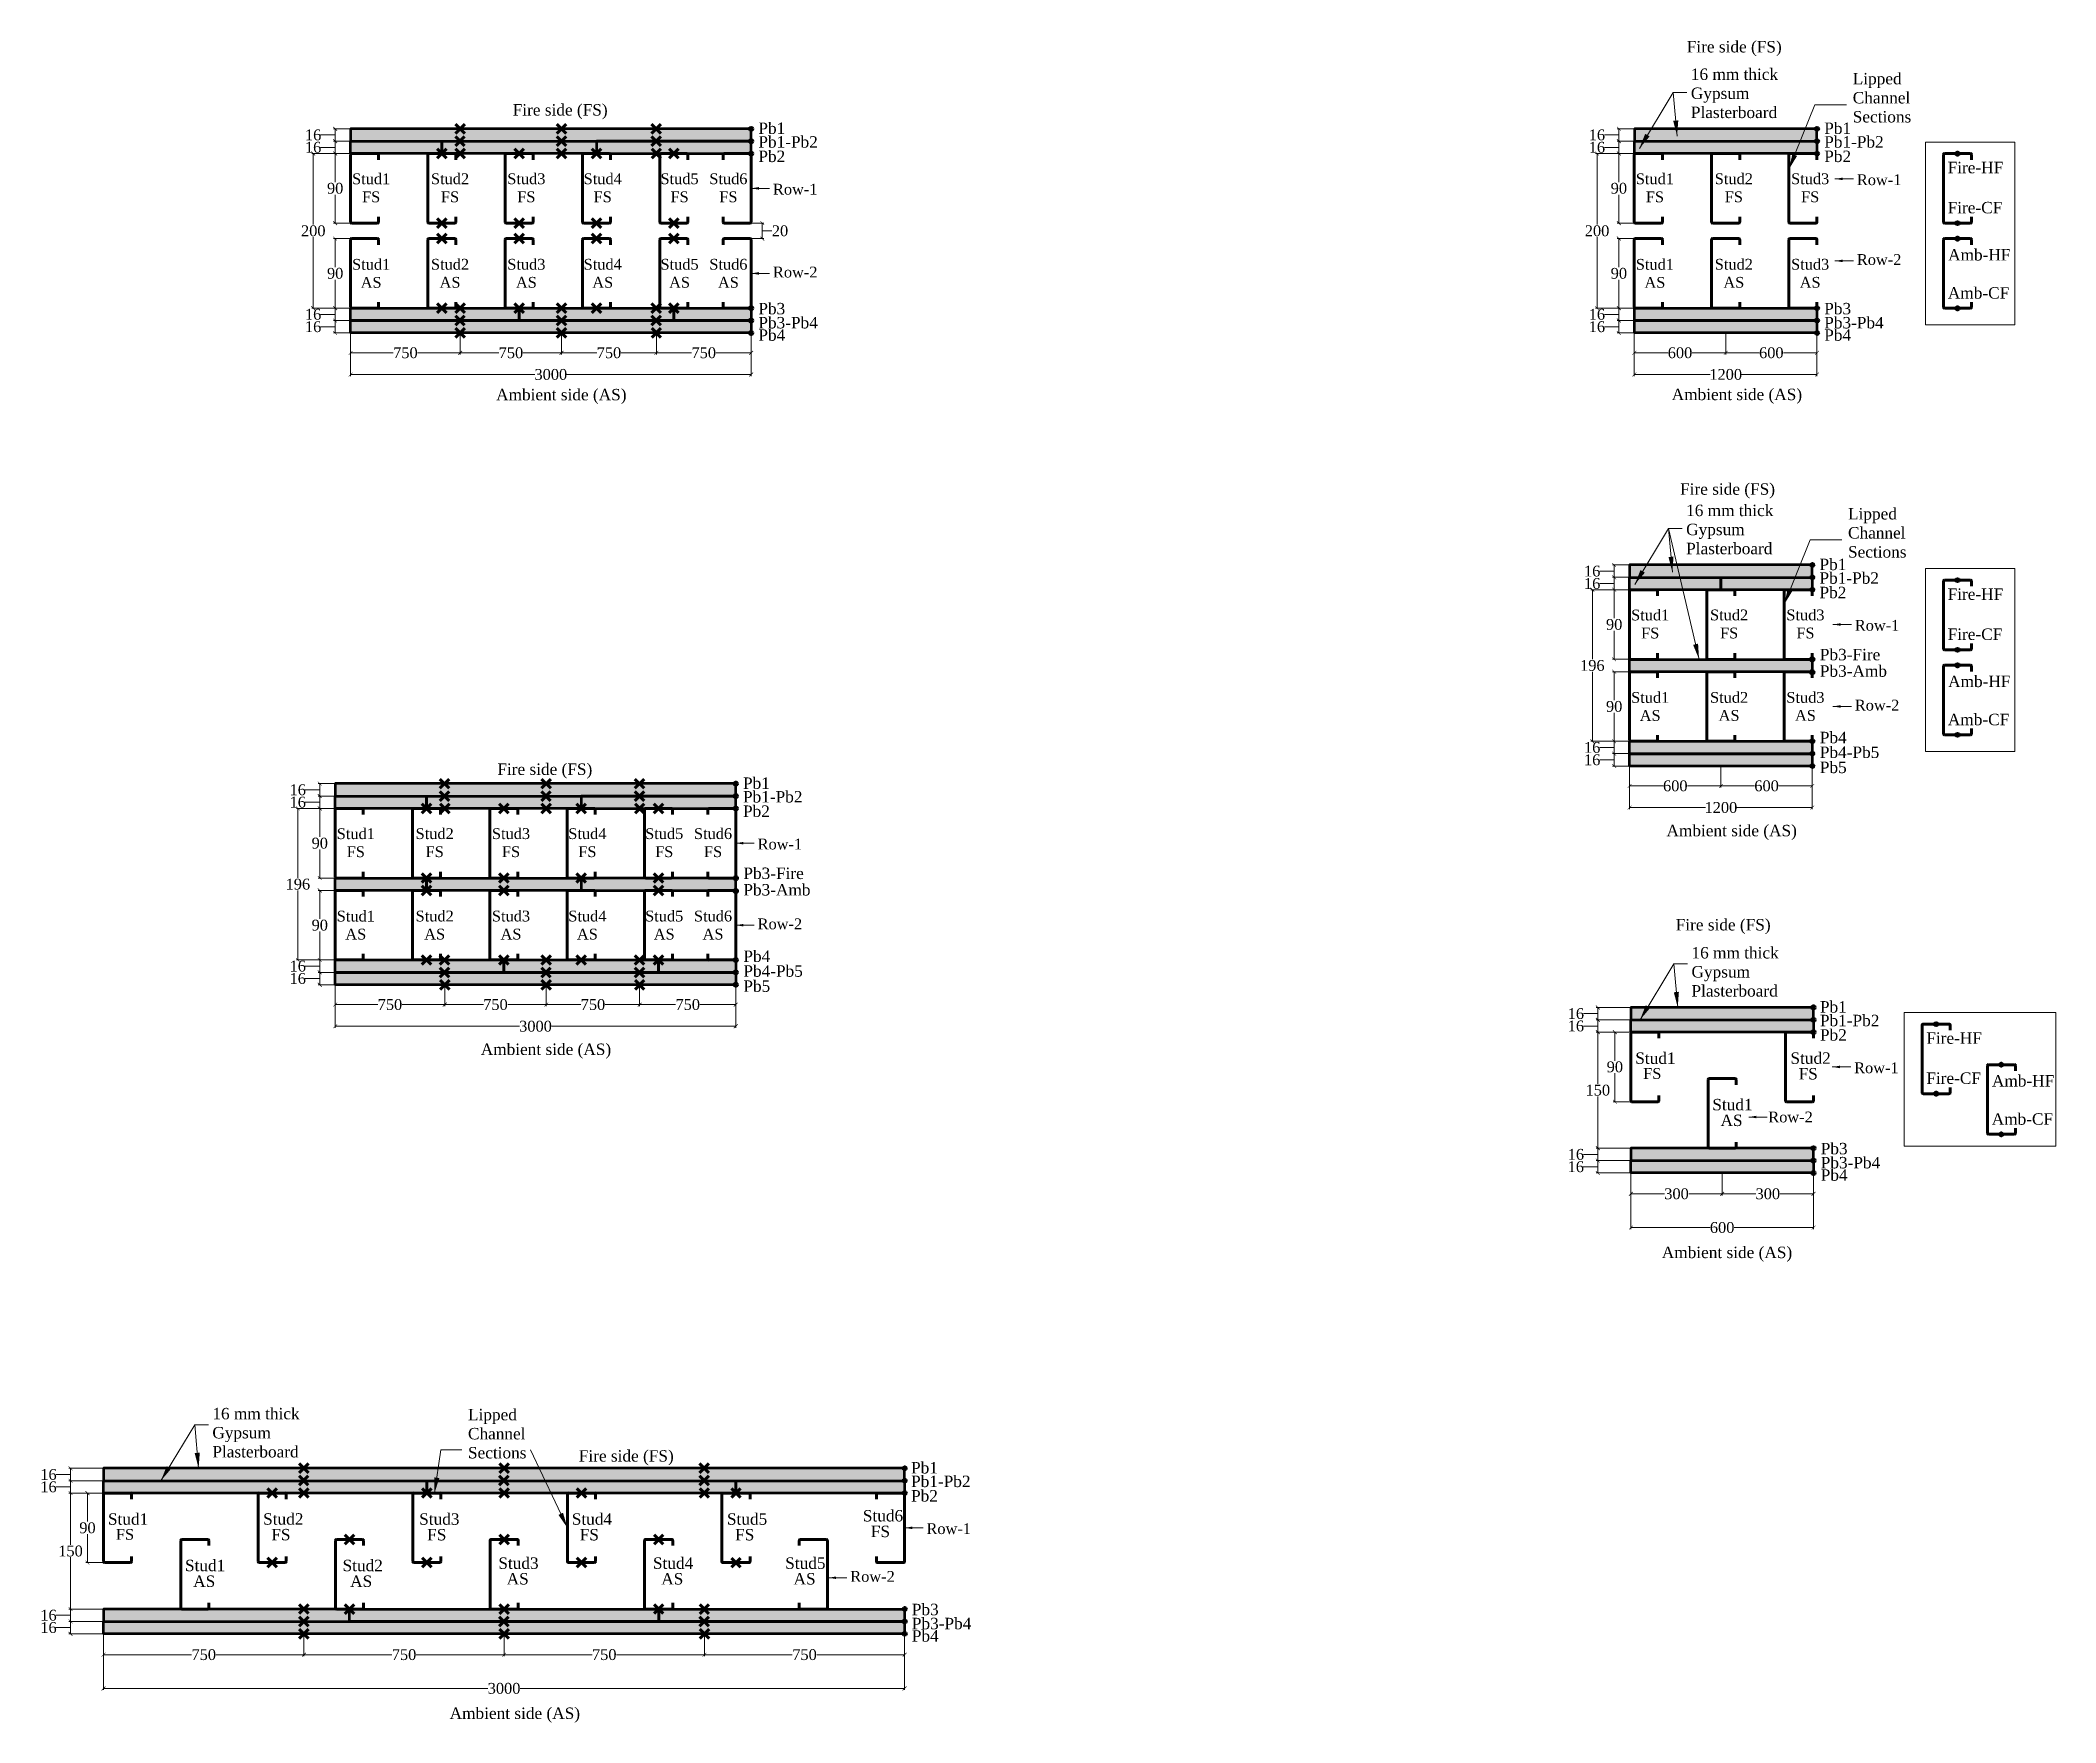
# Model space of a CAD drawing. Header units: millimetres. Extents: x 1095 to 7419, y -378 to 5598.
# Drawn here: x 1095 to 3702, y 869 to 3045 of the extents above; entities that cross this region are included whole.
import ezdxf

# ---------------------------------------------------------------- set-up
doc = ezdxf.new("R2010")
doc.units = ezdxf.units.MM
doc.header["$PDMODE"] = 34
doc.layers.get('0').update_dxf_attribs({"lineweight": 9})
doc.layers.get('Defpoints').update_dxf_attribs({"color": 255})
doc.styles.get("Standard").update_dxf_attribs({"font": 'times.ttf'})
doc.dimstyles.new('Times new roman', dxfattribs={"dimtxt": 14, "dimasz": 5, "dimexe": 2, "dimexo": 1, "dimgap": 1, "dimtad": 0, "dimtih": 1, "dimtoh": 1, "dimtxsty": 'Standard', "dimblk": 'ARCHTICK', "dimcen": 0, "dimclrd": 256, "dimclre": 256, "dimadec": 0, "dimazin": 0, "dimtfac": 1, "dimtmove": 0, "dimatfit": 3, "dimfxl": 1, "dimlwd": -1, "dimlwe": -1, "dimarcsym": 0})

msp = doc.modelspace()

# ---------------------------------------------------------------- texts
at = {"lineweight": 53, "attachment_point": 1}
for s, insert, char_height, width in [('Fire side (FS)', (3224.756, 3043.999), 14.7814, 121.64572), ('16 mm thick Gypsum Plasterboard', (3230.053, 3008.443), 14.7814, 115.93848), ('Lipped Channel Sections', (3439.45, 3002.74), 14.7814, 68.45472), ('Fire side (FS)', (1705.988, 2962.36), 14.7814, 121.64572), ('Pb1', (2023.755, 2938.557), 14.7814, 41.76421), ('Pb1-Pb2', (2023.755, 2920.94), 14.7814, 41.76421), ('Pb1', (3402.572, 2938.557), 14.7814, 41.76421), ('Pb1-Pb2', (3402.572, 2920.94), 14.7814, 41.76421), ('Pb2', (2023.755, 2902.275), 14.7814, 41.76421), ('Pb2', (3402.572, 2902.275), 14.7814, 41.76421), ('\\pxqc;Stud1\\PFS', (1501.972, 2872.806), 14, 41.76421), ('\\pxqc;Stud2\\PFS', (1604.044, 2872.873), 14, 41.76421), ('\\pxqc;Stud3\\PFS', (1702.77, 2872.873), 14, 41.76421), ('\\pxqc;Stud4\\PFS', (1801.551, 2872.873), 14, 41.76421), ('\\pxqc;Stud5\\PFS', (1900.967, 2872.873), 14, 41.76421), ('\\pxqc;Stud6\\PFS', (1964.116, 2872.873), 14, 41.76421), ('\\pxqc;Stud1\\PFS', (3162.664, 2872.806), 14, 41.76421), ('\\pxqc;Stud2\\PFS', (3264.736, 2872.873), 14, 41.76421), ('\\pxqc;Stud3\\PFS', (3363.462, 2872.873), 14, 41.76421), ('Row-1', (3444.793, 2871.617), 14, 90.08321), ('Fire-HF', (3562.184, 2887.784), 14.7814, 41.76421), ('Row-1', (2042.684, 2859.399), 14, 90.08321), ('Fire-CF', (3562.184, 2835.946), 14.7814, 41.76421), ('Row-2', (3444.793, 2768.439), 14, 90.08321), ('Amb-HF', (3562.798, 2774.986), 14.7814, 41.76421), ('\\pxqc;Stud1\\PAS', (1501.972, 2762.233), 14, 41.76421), ('\\pxqc;Stud2\\PAS', (1604.044, 2762.3), 14, 41.76421), ('\\pxqc;Stud3\\PAS', (1702.77, 2762.3), 14, 41.76421), ('\\pxqc;Stud4\\PAS', (1801.551, 2762.3), 14, 41.76421), ('\\pxqc;Stud5\\PAS', (1900.967, 2762.3), 14, 41.76421), ('\\pxqc;Stud6\\PAS', (1964.116, 2762.3), 14, 41.76421), ('Row-2', (2042.684, 2752.221), 14, 90.08321), ('\\pxqc;Stud1\\PAS', (3162.664, 2762.233), 14, 41.76421), ('\\pxqc;Stud2\\PAS', (3264.736, 2762.3), 14, 41.76421), ('\\pxqc;Stud3\\PAS', (3363.462, 2762.3), 14, 41.76421), ('Amb-CF', (3562.491, 2725.647), 14.7814, 41.76421), ('Pb3', (2023.755, 2705.358), 14.7814, 41.76421), ('Pb3-Pb4', (2023.755, 2687.182), 14.7814, 41.76421), ('Pb3', (3402.572, 2705.358), 14.7814, 41.76421), ('Pb3-Pb4', (3402.572, 2687.182), 14.7814, 41.76421), ('Pb4', (2023.755, 2671.182), 14.7814, 41.76421), ('Pb4', (3402.572, 2671.182), 14.7814, 41.76421), ('Ambient side (AS)', (1684.536, 2594.157), 14.7814, 165.80062), ('Ambient side (AS)', (3205.248, 2594.423), 14.7814, 165.80062), ('Fire side (FS)', (3216.107, 2472.065), 14.7814, 121.64572), ('16 mm thick Gypsum Plasterboard', (3223.929, 2444.429), 14.7814, 115.93848), ('Lipped Channel Sections', (3433.327, 2440.086), 14.7814, 68.45472), ('Pb1', (3396.448, 2374.609), 14.7814, 41.76421), ('Pb1-Pb2', (3396.448, 2356.992), 14.7814, 41.76421), ('Pb2', (3396.448, 2338.327), 14.7814, 41.76421), ('Fire-HF', (3562.184, 2336.18), 14.7814, 41.76421), ('\\pxqc;Stud1\\PFS', (3156.541, 2308.792), 14, 41.76421), ('\\pxqc;Stud2\\PFS', (3258.613, 2308.858), 14, 41.76421), ('\\pxqc;Stud3\\PFS', (3357.338, 2308.858), 14, 41.76421), ('Row-1', (3442.141, 2295.451), 14, 90.08321), ('Fire-CF', (3562.184, 2284.342), 14.7814, 41.76421), ('Pb3-Fire', (3396.917, 2258.021), 14.7814, 29.23495), ('Pb3-Amb', (3396.917, 2236.749), 14.7814, 29.23495), ('Amb-HF', (3562.798, 2223.382), 14.7814, 41.76421), ('\\pxqc;Stud1\\PAS', (3156.541, 2202.218), 14, 41.76421), ('\\pxqc;Stud2\\PAS', (3258.613, 2202.285), 14, 41.76421), ('\\pxqc;Stud3\\PAS', (3357.338, 2202.285), 14, 41.76421), ('Row-2', (3442.141, 2192.273), 14, 90.08321), ('Amb-CF', (3562.491, 2174.043), 14.7814, 41.76421), ('Pb4', (3396.915, 2150.775), 14.7814, 29.23495), ('Pb4-Pb5', (3396.915, 2131.69), 14.7814, 29.23495), ('Pb5', (3396.915, 2112.173), 14.7814, 29.23495), ('Fire side (FS)', (1686.135, 2109.789), 14.7814, 121.64572), ('Pb1', (2003.902, 2091.776), 14.7814, 41.76421), ('Pb1-Pb2', (2003.902, 2074.159), 14.7814, 41.76421), ('Pb2', (2003.902, 2055.494), 14.7814, 41.76421), ('\\pxqc;Stud1\\PFS', (1482.119, 2026.025), 14, 41.76421), ('\\pxqc;Stud2\\PFS', (1584.191, 2026.092), 14, 41.76421), ('\\pxqc;Stud3\\PFS', (1682.917, 2026.092), 14, 41.76421), ('\\pxqc;Stud4\\PFS', (1781.698, 2026.092), 14, 41.76421), ('\\pxqc;Stud5\\PFS', (1881.114, 2026.092), 14, 41.76421), ('\\pxqc;Stud6\\PFS', (1944.263, 2026.092), 14, 41.76421), ('Row-1', (2022.831, 2012.618), 14, 90.08321), ('Ambient side (AS)', (3198.516, 2030.409), 14.7814, 165.80062), ('Pb3-Fire', (2004.371, 1975.188), 14.7814, 29.23495), ('Pb3-Amb', (2004.371, 1953.916), 14.7814, 29.23495), ('\\pxqc;Stud1\\PAS', (1482.119, 1919.452), 14, 41.76421), ('\\pxqc;Stud2\\PAS', (1584.191, 1919.519), 14, 41.76421), ('\\pxqc;Stud3\\PAS', (1682.917, 1919.519), 14, 41.76421), ('\\pxqc;Stud4\\PAS', (1781.698, 1919.519), 14, 41.76421), ('\\pxqc;Stud5\\PAS', (1881.114, 1919.519), 14, 41.76421), ('\\pxqc;Stud6\\PAS', (1944.263, 1919.519), 14, 41.76421), ('Row-2', (2022.831, 1909.44), 14, 90.08321), ('Fire side (FS)', (3210.428, 1908.67), 14.7814, 121.64572), ('Pb4', (2004.369, 1867.942), 14.7814, 29.23495), ('16 mm thick Gypsum Plasterboard', (3230.848, 1872.455), 14.7814, 115.93848), ('Pb4-Pb5', (2004.369, 1848.857), 14.7814, 29.23495), ('Pb5', (2004.369, 1829.34), 14.7814, 29.23495), ('Pb1', (3397.025, 1802.479), 14.7814, 41.76421), ('Pb1-Pb2', (3397.025, 1784.862), 14.7814, 41.76421), ('Ambient side (AS)', (1664.683, 1747.642), 14.7814, 165.80062), ('Pb2', (3397.025, 1766.197), 14.7814, 41.76421), ('Fire-HF', (3534.634, 1762.137), 14.7814, 41.76421), ('Stud1', (3158.135, 1736.159), 14.7814, 41.76421), ('Stud2', (3358.858, 1736.226), 14.7814, 41.76421), ('Row-1', (3441.256, 1723.321), 14, 90.08321), ('FS', (3168.403, 1715.913), 14, 16.82223), ('FS', (3369.409, 1715.98), 14.7814, 16.82223), ('Fire-CF', (3534.634, 1710.299), 14.7814, 41.76421), ('Amb-HF', (3619.52, 1706.833), 14.7814, 41.76421), ('Stud1', (3257.785, 1676.092), 14.7814, 41.76421), ('AS', (3268.403, 1655.78), 14.7814, 16.82223), ('Row-2', (3330.221, 1659.683), 14, 90.08321), ('Amb-CF', (3619.213, 1657.494), 14.7814, 41.76421), ('Pb3', (3398.043, 1619.213), 14.7814, 41.76421), ('Pb3-Pb4', (3398.043, 1601.037), 14.7814, 41.76421), ('Pb4', (3398.043, 1585.037), 14.7814, 41.76421), ('Ambient side (AS)', (3192.443, 1485.016), 14.7814, 172.31002), ('16 mm thick Gypsum Plasterboard', (1317.481, 1276.526), 14.7814, 115.93848), ('Lipped Channel Sections', (1648.134, 1275.263), 14.7814, 68.45472), ('Fire side (FS)', (1791.49, 1221.853), 14.7814, 123.57795), ('Pb1', (2221.305, 1206.55), 14.7814, 41.76421), ('Pb1-Pb2', (2221.305, 1188.933), 14.7814, 41.76421), ('Pb2', (2221.305, 1170.268), 14.7814, 41.76421), ('Stud1', (1182.415, 1140.23), 14.7814, 41.76421), ('Stud2', (1383.138, 1140.297), 14.7814, 41.76421), ('Stud3', (1585.007, 1140.221), 14.7814, 41.76421), ('Stud4', (1782.415, 1140.23), 14.7814, 41.76421), ('Stud5', (1983.138, 1140.23), 14.7814, 41.76421), ('Stud6', (2158.946, 1144.472), 14.7814, 41.76421), ('FS', (2169.305, 1124.226), 14.7814, 16.82223), ('Row-1', (2241.252, 1127.392), 14, 90.08321), ('FS', (1192.683, 1119.984), 14, 16.82223), ('FS', (1393.689, 1120.051), 14.7814, 16.82223), ('FS', (1595.366, 1119.975), 14.7814, 16.82223), ('FS', (1792.683, 1119.984), 14.7814, 16.82223), ('FS', (1993.689, 1119.984), 14.7814, 16.82223), ('Stud1', (1282.065, 1080.163), 14.7814, 41.76421), ('Stud2', (1485.915, 1080.163), 14.7814, 41.76421), ('Stud3', (1687.394, 1083.203), 14.7814, 41.76421), ('Stud4', (1887.394, 1083.203), 14.7814, 41.76421), ('Stud5', (2058.518, 1083.203), 14.7814, 41.76421), ('AS', (1292.683, 1059.851), 14.7814, 16.82223), ('AS', (1495.702, 1059.851), 14.7814, 16.82223), ('AS', (1698.176, 1062.958), 14.7814, 16.82223), ('AS', (1898.176, 1062.958), 14.7814, 16.82223), ('AS', (2069.3, 1062.958), 14.7814, 16.82223), ('Row-2', (2142.669, 1065.621), 14, 90.08321), ('Pb3', (2222.323, 1023.284), 14.7814, 41.76421), ('Pb3-Pb4', (2222.323, 1005.108), 14.7814, 41.76421), ('Pb4', (2222.323, 989.108), 14.7814, 41.76421), ('Ambient side (AS)', (1624.402, 889.086), 14.7814, 172.31002)]:
    msp.add_mtext(s, dxfattribs=dict(at, insert=insert, char_height=char_height, width=width))

# ---------------------------------------------------------------- blocks, each defined once
blk = doc.blocks.new('Stud')
at = {"lineweight": 120}
for p, q in [((4630.2, 1668.9), (4630.2, 1756.4)), ((4631.5, 1757.6), (4665.2, 1757.6)), ((4666.5, 1756.4), (4666.5, 1749.6)), ((4666.5, 1675.6), (4666.5, 1668.9)), ((4631.5, 1667.6), (4665.2, 1667.6))]:
    blk.add_line(p, q, dxfattribs=at)
for centre, start, end in [((4631.5, 1756.4), 90, 180), ((4665.2, 1756.4), 0, 90), ((4631.5, 1668.9), 180, 270), ((4665.2, 1668.9), 270, 0)]:
    blk.add_arc(centre, 1.25, start, end, dxfattribs=at)
blk = doc.blocks.new('_ArchTick')
at = {"color": 0, "linetype": 'ByBlock', "const_width": 0.15}
blk.add_lwpolyline([(-0.5, -0.5), (0.5, 0.5)], dxfattribs=at)
blk = doc.blocks.new('*D249')
at = {"transparency": 16777216}
for p, q in [((1495.3, 2898.5), (1474.3, 2898.5)), ((1476.3, 2898.5), (1476.3, 2861.6)), ((1476.3, 2808.5), (1476.3, 2845.3)), ((1495.3, 2808.5), (1474.3, 2808.5))]:
    blk.add_line(p, q, dxfattribs=at)
at = {"layer": 'Defpoints', "color": 0, "lineweight": 53, "transparency": 16777216}
for p in [(1496.3, 2898.5), (1476.3, 2808.5), (1496.3, 2808.5)]:
    blk.add_point(p, dxfattribs=at)
at = {"transparency": 16777216, "xscale": 5, "yscale": 5, "zscale": 5}
for p, rotation in [((1476.3, 2898.5), 90), ((1476.3, 2808.5), 270)]:
    blk.add_blockref('_ArchTick', p, dxfattribs=dict(at, rotation=rotation))
at = {"color": 0, "lineweight": 53, "transparency": 16777216, "insert": (1476.3, 2853.5), "char_height": 14, "attachment_point": 5}
blk.add_mtext('90', dxfattribs=at)
blk = doc.blocks.new('*D250')
at = {"transparency": 16777216}
for p, q in [((1459.5, 2906.5), (1457.5, 2906.5)), ((1476.3, 2906.5), (1459.5, 2906.5)), ((1495.3, 2914.5), (1474.3, 2914.5)), ((1495.3, 2898.5), (1474.3, 2898.5)), ((1476.3, 2914.5), (1476.3, 2898.5))]:
    blk.add_line(p, q, dxfattribs=at)
at = {"layer": 'Defpoints', "color": 0, "lineweight": 53, "transparency": 16777216}
for p in [(1476.3, 2898.5), (1496.3, 2914.5), (1496.3, 2898.5)]:
    blk.add_point(p, dxfattribs=at)
at = {"transparency": 16777216, "xscale": 5, "yscale": 5, "zscale": 5}
for p, rotation in [((1476.3, 2914.5), 90), ((1476.3, 2898.5), 270)]:
    blk.add_blockref('_ArchTick', p, dxfattribs=dict(at, rotation=rotation))
at = {"color": 0, "lineweight": 53, "transparency": 16777216, "insert": (1447.8, 2906.5), "char_height": 14, "attachment_point": 5}
blk.add_mtext('16', dxfattribs=at)
blk = doc.blocks.new('*D251')
at = {"transparency": 16777216}
for p, q in [((1459.5, 2922.5), (1457.5, 2922.5)), ((1476.3, 2922.5), (1459.5, 2922.5)), ((1495.3, 2930.5), (1474.3, 2930.5)), ((1476.3, 2930.5), (1476.3, 2914.5)), ((1495.3, 2914.5), (1474.3, 2914.5))]:
    blk.add_line(p, q, dxfattribs=at)
at = {"layer": 'Defpoints', "color": 0, "lineweight": 53, "transparency": 16777216}
for p in [(1496.3, 2930.5), (1476.3, 2914.5), (1496.3, 2914.5)]:
    blk.add_point(p, dxfattribs=at)
at = {"transparency": 16777216, "xscale": 5, "yscale": 5, "zscale": 5}
for p, rotation in [((1476.3, 2930.5), 90), ((1476.3, 2914.5), 270)]:
    blk.add_blockref('_ArchTick', p, dxfattribs=dict(at, rotation=rotation))
at = {"color": 0, "lineweight": 53, "transparency": 16777216, "insert": (1447.8, 2922.5), "char_height": 14, "attachment_point": 5}
blk.add_mtext('16', dxfattribs=at)
blk = doc.blocks.new('*D252')
at = {"transparency": 16777216}
for p, q in [((1459.5, 2674.5), (1457.5, 2674.5)), ((1476.3, 2674.5), (1459.5, 2674.5)), ((1495.3, 2682.5), (1474.3, 2682.5)), ((1495.3, 2666.5), (1474.3, 2666.5)), ((1476.3, 2682.5), (1476.3, 2666.5))]:
    blk.add_line(p, q, dxfattribs=at)
at = {"layer": 'Defpoints', "color": 0, "lineweight": 53, "transparency": 16777216}
for p in [(1476.3, 2666.5), (1496.3, 2682.5), (1496.3, 2666.5)]:
    blk.add_point(p, dxfattribs=at)
at = {"transparency": 16777216, "xscale": 5, "yscale": 5, "zscale": 5}
for p, rotation in [((1476.3, 2682.5), 90), ((1476.3, 2666.5), 270)]:
    blk.add_blockref('_ArchTick', p, dxfattribs=dict(at, rotation=rotation))
at = {"color": 0, "lineweight": 53, "transparency": 16777216, "insert": (1447.8, 2674.5), "char_height": 14, "attachment_point": 5}
blk.add_mtext('16', dxfattribs=at)
blk = doc.blocks.new('*D253')
at = {"transparency": 16777216}
for p, q in [((1459.5, 2690.5), (1457.5, 2690.5)), ((1476.3, 2690.5), (1459.5, 2690.5)), ((1495.3, 2698.5), (1474.3, 2698.5)), ((1476.3, 2698.5), (1476.3, 2682.5)), ((1495.3, 2682.5), (1474.3, 2682.5))]:
    blk.add_line(p, q, dxfattribs=at)
at = {"layer": 'Defpoints', "color": 0, "lineweight": 53, "transparency": 16777216}
for p in [(1496.3, 2698.5), (1476.3, 2682.5), (1496.3, 2682.5)]:
    blk.add_point(p, dxfattribs=at)
at = {"transparency": 16777216, "xscale": 5, "yscale": 5, "zscale": 5}
for p, rotation in [((1476.3, 2698.5), 90), ((1476.3, 2682.5), 270)]:
    blk.add_blockref('_ArchTick', p, dxfattribs=dict(at, rotation=rotation))
at = {"color": 0, "lineweight": 53, "transparency": 16777216, "insert": (1447.8, 2690.5), "char_height": 14, "attachment_point": 5}
blk.add_mtext('16', dxfattribs=at)
blk = doc.blocks.new('*D262')
at = {"transparency": 16777216}
for p, q in [((1496.3, 2665.5), (1496.3, 2610.8)), ((2014.4, 2665.5), (2014.4, 2610.8)), ((1496.3, 2612.8), (1734.4, 2612.8)), ((2014.4, 2612.8), (1776.2, 2612.8))]:
    blk.add_line(p, q, dxfattribs=at)
at = {"layer": 'Defpoints', "color": 0, "lineweight": 53, "transparency": 16777216}
for p in [(1496.3, 2666.5), (2014.4, 2666.5), (2014.4, 2612.8)]:
    blk.add_point(p, dxfattribs=at)
at = {"transparency": 16777216, "xscale": 5, "yscale": 5, "zscale": 5, "rotation": 180}
blk.add_blockref('_ArchTick', (1496.3, 2612.8), dxfattribs=at)
at = {"transparency": 16777216, "xscale": 5, "yscale": 5, "zscale": 5}
blk.add_blockref('_ArchTick', (2014.4, 2612.8), dxfattribs=at)
at = {"color": 0, "lineweight": 53, "transparency": 16777216, "insert": (1755.3, 2612.8), "char_height": 14, "attachment_point": 5}
blk.add_mtext('3000', dxfattribs=at)
blk = doc.blocks.new('*D254')
at = {"transparency": 16777216}
for p, q in [((1496.3, 2665.5), (1496.3, 2638.8)), ((1638.1, 2665.5), (1638.1, 2638.8)), ((1496.3, 2640.8), (1551.4, 2640.8)), ((1638.1, 2640.8), (1582.9, 2640.8))]:
    blk.add_line(p, q, dxfattribs=at)
at = {"layer": 'Defpoints', "color": 0, "lineweight": 53, "transparency": 16777216}
for p in [(1496.3, 2666.5), (1638.1, 2666.5), (1638.1, 2640.8)]:
    blk.add_point(p, dxfattribs=at)
at = {"transparency": 16777216, "xscale": 5, "yscale": 5, "zscale": 5, "rotation": 180}
blk.add_blockref('_ArchTick', (1496.3, 2640.8), dxfattribs=at)
at = {"transparency": 16777216, "xscale": 5, "yscale": 5, "zscale": 5}
blk.add_blockref('_ArchTick', (1638.1, 2640.8), dxfattribs=at)
at = {"color": 0, "lineweight": 53, "transparency": 16777216, "insert": (1567.2, 2640.8), "char_height": 14, "attachment_point": 5}
blk.add_mtext('750', dxfattribs=at)
blk = doc.blocks.new('*D255')
at = {"transparency": 16777216}
for p, q in [((1638.1, 2665.5), (1638.1, 2638.8)), ((1769.2, 2665.5), (1769.2, 2638.8)), ((1638.1, 2640.8), (1687.9, 2640.8)), ((1769.2, 2640.8), (1719.4, 2640.8))]:
    blk.add_line(p, q, dxfattribs=at)
at = {"layer": 'Defpoints', "color": 0, "lineweight": 53, "transparency": 16777216}
for p in [(1638.1, 2666.5), (1769.2, 2666.5), (1769.2, 2640.8)]:
    blk.add_point(p, dxfattribs=at)
at = {"transparency": 16777216, "xscale": 5, "yscale": 5, "zscale": 5, "rotation": 180}
blk.add_blockref('_ArchTick', (1638.1, 2640.8), dxfattribs=at)
at = {"transparency": 16777216, "xscale": 5, "yscale": 5, "zscale": 5}
blk.add_blockref('_ArchTick', (1769.2, 2640.8), dxfattribs=at)
at = {"color": 0, "lineweight": 53, "transparency": 16777216, "insert": (1703.7, 2640.8), "char_height": 14, "attachment_point": 5}
blk.add_mtext('750', dxfattribs=at)
blk = doc.blocks.new('*D256')
at = {"transparency": 16777216}
for p, q in [((1769.2, 2665.5), (1769.2, 2638.8)), ((1891.8, 2665.5), (1891.8, 2638.8)), ((1769.2, 2640.8), (1814.8, 2640.8)), ((1891.8, 2640.8), (1846.3, 2640.8))]:
    blk.add_line(p, q, dxfattribs=at)
at = {"layer": 'Defpoints', "color": 0, "lineweight": 53, "transparency": 16777216}
for p in [(1769.2, 2666.5), (1891.8, 2666.5), (1891.8, 2640.8)]:
    blk.add_point(p, dxfattribs=at)
at = {"transparency": 16777216, "xscale": 5, "yscale": 5, "zscale": 5, "rotation": 180}
blk.add_blockref('_ArchTick', (1769.2, 2640.8), dxfattribs=at)
at = {"transparency": 16777216, "xscale": 5, "yscale": 5, "zscale": 5}
blk.add_blockref('_ArchTick', (1891.8, 2640.8), dxfattribs=at)
at = {"color": 0, "lineweight": 53, "transparency": 16777216, "insert": (1830.5, 2640.8), "char_height": 14, "attachment_point": 5}
blk.add_mtext('750', dxfattribs=at)
blk = doc.blocks.new('*D258')
at = {"transparency": 16777216}
for p, q in [((1891.8, 2665.5), (1891.8, 2638.8)), ((2014.4, 2665.5), (2014.4, 2638.8)), ((1891.8, 2640.8), (1937.3, 2640.8)), ((2014.4, 2640.8), (1968.8, 2640.8))]:
    blk.add_line(p, q, dxfattribs=at)
at = {"layer": 'Defpoints', "color": 0, "lineweight": 53, "transparency": 16777216}
for p in [(1891.8, 2666.5), (2014.4, 2666.5), (2014.4, 2640.8)]:
    blk.add_point(p, dxfattribs=at)
at = {"transparency": 16777216, "xscale": 5, "yscale": 5, "zscale": 5, "rotation": 180}
blk.add_blockref('_ArchTick', (1891.8, 2640.8), dxfattribs=at)
at = {"transparency": 16777216, "xscale": 5, "yscale": 5, "zscale": 5}
blk.add_blockref('_ArchTick', (2014.4, 2640.8), dxfattribs=at)
at = {"color": 0, "lineweight": 53, "transparency": 16777216, "insert": (1953.1, 2640.8), "char_height": 14, "attachment_point": 5}
blk.add_mtext('750', dxfattribs=at)
blk = doc.blocks.new('*D259')
at = {"transparency": 16777216}
for p, q in [((1495.3, 2788.5), (1474.3, 2788.5)), ((1476.3, 2788.5), (1476.3, 2751.6)), ((1476.3, 2698.5), (1476.3, 2735.3)), ((1495.3, 2698.5), (1474.3, 2698.5))]:
    blk.add_line(p, q, dxfattribs=at)
at = {"layer": 'Defpoints', "color": 0, "lineweight": 53, "transparency": 16777216}
for p in [(1496.3, 2788.5), (1476.3, 2698.5), (1496.3, 2698.5)]:
    blk.add_point(p, dxfattribs=at)
at = {"transparency": 16777216, "xscale": 5, "yscale": 5, "zscale": 5}
for p, rotation in [((1476.3, 2788.5), 90), ((1476.3, 2698.5), 270)]:
    blk.add_blockref('_ArchTick', p, dxfattribs=dict(at, rotation=rotation))
at = {"color": 0, "lineweight": 53, "transparency": 16777216, "insert": (1476.3, 2743.5), "char_height": 14, "attachment_point": 5}
blk.add_mtext('90', dxfattribs=at)
blk = doc.blocks.new('*D260')
at = {"transparency": 16777216}
for p, q in [((1459.5, 2906.5), (1457.5, 2906.5)), ((1476.3, 2906.5), (1459.5, 2906.5)), ((1495.3, 2914.5), (1474.3, 2914.5)), ((1495.3, 2898.5), (1474.3, 2898.5)), ((1476.3, 2914.5), (1476.3, 2898.5))]:
    blk.add_line(p, q, dxfattribs=at)
at = {"layer": 'Defpoints', "color": 0, "lineweight": 53, "transparency": 16777216}
for p in [(1476.3, 2898.5), (1496.3, 2914.5), (1496.3, 2898.5)]:
    blk.add_point(p, dxfattribs=at)
at = {"transparency": 16777216, "xscale": 5, "yscale": 5, "zscale": 5}
for p, rotation in [((1476.3, 2914.5), 90), ((1476.3, 2898.5), 270)]:
    blk.add_blockref('_ArchTick', p, dxfattribs=dict(at, rotation=rotation))
at = {"color": 0, "lineweight": 53, "transparency": 16777216, "insert": (1447.8, 2906.5), "char_height": 14, "attachment_point": 5}
blk.add_mtext('16', dxfattribs=at)
blk = doc.blocks.new('*D261')
at = {"transparency": 16777216}
for p, q in [((1459.5, 2922.5), (1457.5, 2922.5)), ((1476.3, 2922.5), (1459.5, 2922.5)), ((1495.3, 2930.5), (1474.3, 2930.5)), ((1476.3, 2930.5), (1476.3, 2914.5)), ((1495.3, 2914.5), (1474.3, 2914.5))]:
    blk.add_line(p, q, dxfattribs=at)
at = {"layer": 'Defpoints', "color": 0, "lineweight": 53, "transparency": 16777216}
for p in [(1496.3, 2930.5), (1476.3, 2914.5), (1496.3, 2914.5)]:
    blk.add_point(p, dxfattribs=at)
at = {"transparency": 16777216, "xscale": 5, "yscale": 5, "zscale": 5}
for p, rotation in [((1476.3, 2930.5), 90), ((1476.3, 2914.5), 270)]:
    blk.add_blockref('_ArchTick', p, dxfattribs=dict(at, rotation=rotation))
at = {"color": 0, "lineweight": 53, "transparency": 16777216, "insert": (1447.8, 2922.5), "char_height": 14, "attachment_point": 5}
blk.add_mtext('16', dxfattribs=at)
blk = doc.blocks.new('*D248')
at = {"transparency": 16777216}
for p, q in [((1495.3, 2898.5), (1446, 2898.5)), ((1448, 2898.5), (1448, 2806.6)), ((1448, 2698.5), (1448, 2790.4)), ((1495.3, 2698.5), (1446, 2698.5))]:
    blk.add_line(p, q, dxfattribs=at)
at = {"layer": 'Defpoints', "color": 0, "lineweight": 53, "transparency": 16777216}
for p in [(1496.3, 2898.5), (1448, 2698.5), (1496.3, 2698.5)]:
    blk.add_point(p, dxfattribs=at)
at = {"transparency": 16777216, "xscale": 5, "yscale": 5, "zscale": 5}
for p, rotation in [((1448, 2898.5), 90), ((1448, 2698.5), 270)]:
    blk.add_blockref('_ArchTick', p, dxfattribs=dict(at, rotation=rotation))
at = {"color": 0, "lineweight": 53, "transparency": 16777216, "insert": (1448, 2798.5), "char_height": 14, "attachment_point": 5}
blk.add_mtext('200', dxfattribs=at)
blk = doc.blocks.new('*D263')
at = {"transparency": 16777216}
for p, q in [((2014.1, 2808.5), (2030.9, 2808.5)), ((2028.9, 2808.5), (2028.9, 2788.5)), ((2028.9, 2798.5), (2039.1, 2798.5)), ((2039.1, 2798.5), (2041.1, 2798.5)), ((2014.1, 2788.5), (2030.9, 2788.5))]:
    blk.add_line(p, q, dxfattribs=at)
at = {"layer": 'Defpoints', "color": 0, "lineweight": 53, "transparency": 16777216}
for p in [(2013.1, 2808.5), (2013.1, 2788.5), (2028.9, 2788.5)]:
    blk.add_point(p, dxfattribs=at)
at = {"transparency": 16777216, "xscale": 5, "yscale": 5, "zscale": 5}
for p, rotation in [((2028.9, 2808.5), 90), ((2028.9, 2788.5), 270)]:
    blk.add_blockref('_ArchTick', p, dxfattribs=dict(at, rotation=rotation))
at = {"color": 0, "lineweight": 53, "transparency": 16777216, "insert": (2051.8, 2798.5), "char_height": 14, "attachment_point": 5}
blk.add_mtext('20', dxfattribs=at)
blk = doc.blocks.new('*D264')
at = {"transparency": 16777216}
for p, q in [((1475.4, 2051.7), (1454.4, 2051.7)), ((1456.4, 2051.7), (1456.4, 2014.8)), ((1456.4, 1961.7), (1456.4, 1998.6)), ((1475.4, 1961.7), (1454.4, 1961.7))]:
    blk.add_line(p, q, dxfattribs=at)
at = {"layer": 'Defpoints', "color": 0, "lineweight": 53, "transparency": 16777216}
for p in [(1476.4, 2051.7), (1456.4, 1961.7), (1476.4, 1961.7)]:
    blk.add_point(p, dxfattribs=at)
at = {"transparency": 16777216, "xscale": 5, "yscale": 5, "zscale": 5}
for p, rotation in [((1456.4, 2051.7), 90), ((1456.4, 1961.7), 270)]:
    blk.add_blockref('_ArchTick', p, dxfattribs=dict(at, rotation=rotation))
at = {"color": 0, "lineweight": 53, "transparency": 16777216, "insert": (1456.4, 2006.7), "char_height": 14, "attachment_point": 5}
blk.add_mtext('90', dxfattribs=at)
blk = doc.blocks.new('*D265')
at = {"transparency": 16777216}
for p, q in [((1439.7, 2059.7), (1437.7, 2059.7)), ((1456.4, 2059.7), (1439.7, 2059.7)), ((1475.4, 2067.7), (1454.4, 2067.7)), ((1456.4, 2067.7), (1456.4, 2051.7)), ((1475.4, 2051.7), (1454.4, 2051.7))]:
    blk.add_line(p, q, dxfattribs=at)
at = {"layer": 'Defpoints', "color": 0, "lineweight": 53, "transparency": 16777216}
for p in [(1476.4, 2067.7), (1456.4, 2051.7), (1476.4, 2051.7)]:
    blk.add_point(p, dxfattribs=at)
at = {"transparency": 16777216, "xscale": 5, "yscale": 5, "zscale": 5}
for p, rotation in [((1456.4, 2067.7), 90), ((1456.4, 2051.7), 270)]:
    blk.add_blockref('_ArchTick', p, dxfattribs=dict(at, rotation=rotation))
at = {"color": 0, "lineweight": 53, "transparency": 16777216, "insert": (1427.9, 2059.7), "char_height": 14, "attachment_point": 5}
blk.add_mtext('16', dxfattribs=at)
blk = doc.blocks.new('*D266')
at = {"transparency": 16777216}
for p, q in [((1439.7, 2075.7), (1437.7, 2075.7)), ((1456.4, 2075.7), (1439.7, 2075.7)), ((1475.4, 2083.7), (1454.4, 2083.7)), ((1475.4, 2067.7), (1454.4, 2067.7)), ((1456.4, 2083.7), (1456.4, 2067.7))]:
    blk.add_line(p, q, dxfattribs=at)
at = {"layer": 'Defpoints', "color": 0, "lineweight": 53, "transparency": 16777216}
for p in [(1456.4, 2067.7), (1476.4, 2083.7), (1476.4, 2067.7)]:
    blk.add_point(p, dxfattribs=at)
at = {"transparency": 16777216, "xscale": 5, "yscale": 5, "zscale": 5}
for p, rotation in [((1456.4, 2083.7), 90), ((1456.4, 2067.7), 270)]:
    blk.add_blockref('_ArchTick', p, dxfattribs=dict(at, rotation=rotation))
at = {"color": 0, "lineweight": 53, "transparency": 16777216, "insert": (1427.9, 2075.7), "char_height": 14, "attachment_point": 5}
blk.add_mtext('16', dxfattribs=at)
blk = doc.blocks.new('*D267')
at = {"transparency": 16777216}
for p, q in [((1439.7, 1831.7), (1437.7, 1831.7)), ((1456.4, 1831.7), (1439.7, 1831.7)), ((1475.4, 1839.7), (1454.4, 1839.7)), ((1456.4, 1839.7), (1456.4, 1823.7)), ((1475.4, 1823.7), (1454.4, 1823.7))]:
    blk.add_line(p, q, dxfattribs=at)
at = {"layer": 'Defpoints', "color": 0, "lineweight": 53, "transparency": 16777216}
for p in [(1476.4, 1839.7), (1456.4, 1823.7), (1476.4, 1823.7)]:
    blk.add_point(p, dxfattribs=at)
at = {"transparency": 16777216, "xscale": 5, "yscale": 5, "zscale": 5}
for p, rotation in [((1456.4, 1839.7), 90), ((1456.4, 1823.7), 270)]:
    blk.add_blockref('_ArchTick', p, dxfattribs=dict(at, rotation=rotation))
at = {"color": 0, "lineweight": 53, "transparency": 16777216, "insert": (1427.9, 1831.7), "char_height": 14, "attachment_point": 5}
blk.add_mtext('16', dxfattribs=at)
blk = doc.blocks.new('*D268')
at = {"transparency": 16777216}
for p, q in [((1475.4, 1855.7), (1454.4, 1855.7)), ((1456.4, 1855.7), (1456.4, 1839.7)), ((1439.7, 1847.7), (1437.7, 1847.7)), ((1456.4, 1847.7), (1439.7, 1847.7)), ((1475.4, 1839.7), (1454.4, 1839.7))]:
    blk.add_line(p, q, dxfattribs=at)
at = {"layer": 'Defpoints', "color": 0, "lineweight": 53, "transparency": 16777216}
for p in [(1476.4, 1855.7), (1456.4, 1839.7), (1476.4, 1839.7)]:
    blk.add_point(p, dxfattribs=at)
at = {"transparency": 16777216, "xscale": 5, "yscale": 5, "zscale": 5}
for p, rotation in [((1456.4, 1855.7), 90), ((1456.4, 1839.7), 270)]:
    blk.add_blockref('_ArchTick', p, dxfattribs=dict(at, rotation=rotation))
at = {"color": 0, "lineweight": 53, "transparency": 16777216, "insert": (1427.9, 1847.7), "char_height": 14, "attachment_point": 5}
blk.add_mtext('16', dxfattribs=at)
blk = doc.blocks.new('*D278')
at = {"transparency": 16777216}
for p, q in [((1476.4, 1822.7), (1476.4, 1768)), ((1994.5, 1822.7), (1994.5, 1768)), ((1476.4, 1770), (1714.6, 1770)), ((1994.5, 1770), (1756.4, 1770))]:
    blk.add_line(p, q, dxfattribs=at)
at = {"layer": 'Defpoints', "color": 0, "lineweight": 53, "transparency": 16777216}
for p in [(1476.4, 1823.7), (1994.5, 1823.7), (1994.5, 1770)]:
    blk.add_point(p, dxfattribs=at)
at = {"transparency": 16777216, "xscale": 5, "yscale": 5, "zscale": 5, "rotation": 180}
blk.add_blockref('_ArchTick', (1476.4, 1770), dxfattribs=at)
at = {"transparency": 16777216, "xscale": 5, "yscale": 5, "zscale": 5}
blk.add_blockref('_ArchTick', (1994.5, 1770), dxfattribs=at)
at = {"color": 0, "lineweight": 53, "transparency": 16777216, "insert": (1735.5, 1770), "char_height": 14, "attachment_point": 5}
blk.add_mtext('3000', dxfattribs=at)
blk = doc.blocks.new('*D269')
at = {"transparency": 16777216}
for p, q in [((1476.4, 1822.7), (1476.4, 1796)), ((1618.1, 1822.7), (1618.1, 1796)), ((1476.4, 1798), (1531.5, 1798)), ((1618.1, 1798), (1563, 1798))]:
    blk.add_line(p, q, dxfattribs=at)
at = {"layer": 'Defpoints', "color": 0, "lineweight": 53, "transparency": 16777216}
for p in [(1476.4, 1823.7), (1618.1, 1823.7), (1618.1, 1798)]:
    blk.add_point(p, dxfattribs=at)
at = {"transparency": 16777216, "xscale": 5, "yscale": 5, "zscale": 5, "rotation": 180}
blk.add_blockref('_ArchTick', (1476.4, 1798), dxfattribs=at)
at = {"transparency": 16777216, "xscale": 5, "yscale": 5, "zscale": 5}
blk.add_blockref('_ArchTick', (1618.1, 1798), dxfattribs=at)
at = {"color": 0, "lineweight": 53, "transparency": 16777216, "insert": (1547.2, 1798), "char_height": 14, "attachment_point": 5}
blk.add_mtext('750', dxfattribs=at)
blk = doc.blocks.new('*D271')
at = {"transparency": 16777216}
for p, q in [((1618.1, 1822.7), (1618.1, 1796)), ((1749.4, 1822.7), (1749.4, 1796)), ((1618.1, 1798), (1668, 1798)), ((1749.4, 1798), (1699.5, 1798))]:
    blk.add_line(p, q, dxfattribs=at)
at = {"layer": 'Defpoints', "color": 0, "lineweight": 53, "transparency": 16777216}
for p in [(1618.1, 1823.7), (1749.4, 1823.7), (1749.4, 1798)]:
    blk.add_point(p, dxfattribs=at)
at = {"transparency": 16777216, "xscale": 5, "yscale": 5, "zscale": 5, "rotation": 180}
blk.add_blockref('_ArchTick', (1618.1, 1798), dxfattribs=at)
at = {"transparency": 16777216, "xscale": 5, "yscale": 5, "zscale": 5}
blk.add_blockref('_ArchTick', (1749.4, 1798), dxfattribs=at)
at = {"color": 0, "lineweight": 53, "transparency": 16777216, "insert": (1683.7, 1798), "char_height": 14, "attachment_point": 5}
blk.add_mtext('750', dxfattribs=at)
blk = doc.blocks.new('*D272')
at = {"transparency": 16777216}
for p, q in [((1749.4, 1822.7), (1749.4, 1796)), ((1870.2, 1822.7), (1870.2, 1796)), ((1749.4, 1798), (1794.1, 1798)), ((1870.2, 1798), (1825.6, 1798))]:
    blk.add_line(p, q, dxfattribs=at)
at = {"layer": 'Defpoints', "color": 0, "lineweight": 53, "transparency": 16777216}
for p in [(1749.4, 1823.7), (1870.2, 1823.7), (1870.2, 1798)]:
    blk.add_point(p, dxfattribs=at)
at = {"transparency": 16777216, "xscale": 5, "yscale": 5, "zscale": 5, "rotation": 180}
blk.add_blockref('_ArchTick', (1749.4, 1798), dxfattribs=at)
at = {"transparency": 16777216, "xscale": 5, "yscale": 5, "zscale": 5}
blk.add_blockref('_ArchTick', (1870.2, 1798), dxfattribs=at)
at = {"color": 0, "lineweight": 53, "transparency": 16777216, "insert": (1809.8, 1798), "char_height": 14, "attachment_point": 5}
blk.add_mtext('750', dxfattribs=at)
blk = doc.blocks.new('*D273')
at = {"transparency": 16777216}
for p, q in [((1870.2, 1822.7), (1870.2, 1796)), ((1994.5, 1822.7), (1994.5, 1796)), ((1870.2, 1798), (1916.6, 1798)), ((1994.5, 1798), (1948.1, 1798))]:
    blk.add_line(p, q, dxfattribs=at)
at = {"layer": 'Defpoints', "color": 0, "lineweight": 53, "transparency": 16777216}
for p in [(1870.2, 1823.7), (1994.5, 1823.7), (1994.5, 1798)]:
    blk.add_point(p, dxfattribs=at)
at = {"transparency": 16777216, "xscale": 5, "yscale": 5, "zscale": 5, "rotation": 180}
blk.add_blockref('_ArchTick', (1870.2, 1798), dxfattribs=at)
at = {"transparency": 16777216, "xscale": 5, "yscale": 5, "zscale": 5}
blk.add_blockref('_ArchTick', (1994.5, 1798), dxfattribs=at)
at = {"color": 0, "lineweight": 53, "transparency": 16777216, "insert": (1932.4, 1798), "char_height": 14, "attachment_point": 5}
blk.add_mtext('750', dxfattribs=at)
blk = doc.blocks.new('*D274')
at = {"transparency": 16777216}
for p, q in [((1475.4, 1945.7), (1454.4, 1945.7)), ((1456.4, 1945.7), (1456.4, 1908.8)), ((1456.4, 1855.7), (1456.4, 1892.6)), ((1475.4, 1855.7), (1454.4, 1855.7))]:
    blk.add_line(p, q, dxfattribs=at)
at = {"layer": 'Defpoints', "color": 0, "lineweight": 53, "transparency": 16777216}
for p in [(1476.4, 1945.7), (1456.4, 1855.7), (1476.4, 1855.7)]:
    blk.add_point(p, dxfattribs=at)
at = {"transparency": 16777216, "xscale": 5, "yscale": 5, "zscale": 5}
for p, rotation in [((1456.4, 1945.7), 90), ((1456.4, 1855.7), 270)]:
    blk.add_blockref('_ArchTick', p, dxfattribs=dict(at, rotation=rotation))
at = {"color": 0, "lineweight": 53, "transparency": 16777216, "insert": (1456.4, 1900.7), "char_height": 14, "attachment_point": 5}
blk.add_mtext('90', dxfattribs=at)
blk = doc.blocks.new('*D275')
at = {"transparency": 16777216}
for p, q in [((1439.7, 2059.7), (1437.7, 2059.7)), ((1456.4, 2059.7), (1439.7, 2059.7)), ((1475.4, 2067.7), (1454.4, 2067.7)), ((1456.4, 2067.7), (1456.4, 2051.7)), ((1475.4, 2051.7), (1454.4, 2051.7))]:
    blk.add_line(p, q, dxfattribs=at)
at = {"layer": 'Defpoints', "color": 0, "lineweight": 53, "transparency": 16777216}
for p in [(1476.4, 2067.7), (1456.4, 2051.7), (1476.4, 2051.7)]:
    blk.add_point(p, dxfattribs=at)
at = {"transparency": 16777216, "xscale": 5, "yscale": 5, "zscale": 5}
for p, rotation in [((1456.4, 2067.7), 90), ((1456.4, 2051.7), 270)]:
    blk.add_blockref('_ArchTick', p, dxfattribs=dict(at, rotation=rotation))
at = {"color": 0, "lineweight": 53, "transparency": 16777216, "insert": (1427.9, 2059.7), "char_height": 14, "attachment_point": 5}
blk.add_mtext('16', dxfattribs=at)
blk = doc.blocks.new('*D276')
at = {"transparency": 16777216}
for p, q in [((1439.7, 2075.7), (1437.7, 2075.7)), ((1456.4, 2075.7), (1439.7, 2075.7)), ((1475.4, 2083.7), (1454.4, 2083.7)), ((1475.4, 2067.7), (1454.4, 2067.7)), ((1456.4, 2083.7), (1456.4, 2067.7))]:
    blk.add_line(p, q, dxfattribs=at)
at = {"layer": 'Defpoints', "color": 0, "lineweight": 53, "transparency": 16777216}
for p in [(1456.4, 2067.7), (1476.4, 2083.7), (1476.4, 2067.7)]:
    blk.add_point(p, dxfattribs=at)
at = {"transparency": 16777216, "xscale": 5, "yscale": 5, "zscale": 5}
for p, rotation in [((1456.4, 2083.7), 90), ((1456.4, 2067.7), 270)]:
    blk.add_blockref('_ArchTick', p, dxfattribs=dict(at, rotation=rotation))
at = {"color": 0, "lineweight": 53, "transparency": 16777216, "insert": (1427.9, 2075.7), "char_height": 14, "attachment_point": 5}
blk.add_mtext('16', dxfattribs=at)
blk = doc.blocks.new('*D277')
at = {"transparency": 16777216}
for p, q in [((1475.4, 2051.7), (1426.1, 2051.7)), ((1428.1, 2051.7), (1428.1, 1961.8)), ((1428.1, 1855.7), (1428.1, 1945.6)), ((1475.4, 1855.7), (1426.1, 1855.7))]:
    blk.add_line(p, q, dxfattribs=at)
at = {"layer": 'Defpoints', "color": 0, "lineweight": 53, "transparency": 16777216}
for p in [(1476.4, 2051.7), (1428.1, 1855.7), (1476.4, 1855.7)]:
    blk.add_point(p, dxfattribs=at)
at = {"transparency": 16777216, "xscale": 5, "yscale": 5, "zscale": 5}
for p, rotation in [((1428.1, 2051.7), 90), ((1428.1, 1855.7), 270)]:
    blk.add_blockref('_ArchTick', p, dxfattribs=dict(at, rotation=rotation))
at = {"color": 0, "lineweight": 53, "transparency": 16777216, "insert": (1428.1, 1953.7), "char_height": 14, "attachment_point": 5}
blk.add_mtext('196', dxfattribs=at)
blk = doc.blocks.new('*D279')
at = {"transparency": 16777216}
for p, q in [((1117.3, 1190.4), (1115.3, 1190.4)), ((1134, 1190.4), (1117.3, 1190.4)), ((1175.7, 1198.4), (1132, 1198.4)), ((1175.7, 1182.4), (1132, 1182.4)), ((1134, 1198.4), (1134, 1182.4))]:
    blk.add_line(p, q, dxfattribs=at)
at = {"layer": 'Defpoints', "color": 0, "lineweight": 53, "transparency": 16777216}
for p in [(1134, 1182.4), (1176.7, 1198.4), (1176.7, 1182.4)]:
    blk.add_point(p, dxfattribs=at)
at = {"transparency": 16777216, "xscale": 5, "yscale": 5, "zscale": 5}
for p, rotation in [((1134, 1198.4), 90), ((1134, 1182.4), 270)]:
    blk.add_blockref('_ArchTick', p, dxfattribs=dict(at, rotation=rotation))
at = {"color": 0, "lineweight": 53, "transparency": 16777216, "insert": (1105.5, 1190.4), "char_height": 14, "attachment_point": 5}
blk.add_mtext('16', dxfattribs=at)
blk = doc.blocks.new('*D280')
at = {"transparency": 16777216}
for p, q in [((1117.3, 1174.4), (1115.3, 1174.4)), ((1134, 1174.4), (1117.3, 1174.4)), ((1175.7, 1182.4), (1132, 1182.4)), ((1134, 1182.4), (1134, 1166.4)), ((1175.7, 1166.4), (1132, 1166.4))]:
    blk.add_line(p, q, dxfattribs=at)
at = {"layer": 'Defpoints', "color": 0, "lineweight": 53, "transparency": 16777216}
for p in [(1176.7, 1182.4), (1134, 1166.4), (1176.7, 1166.4)]:
    blk.add_point(p, dxfattribs=at)
at = {"transparency": 16777216, "xscale": 5, "yscale": 5, "zscale": 5}
for p, rotation in [((1134, 1182.4), 90), ((1134, 1166.4), 270)]:
    blk.add_blockref('_ArchTick', p, dxfattribs=dict(at, rotation=rotation))
at = {"color": 0, "lineweight": 53, "transparency": 16777216, "insert": (1105.5, 1174.4), "char_height": 14, "attachment_point": 5}
blk.add_mtext('16', dxfattribs=at)
blk = doc.blocks.new('*D281')
at = {"transparency": 16777216}
for p, q in [((1175.7, 1166.4), (1132, 1166.4)), ((1134, 1166.4), (1134, 1099.5)), ((1134, 1016.4), (1134, 1083.3)), ((1175.7, 1016.4), (1132, 1016.4))]:
    blk.add_line(p, q, dxfattribs=at)
at = {"layer": 'Defpoints', "color": 0, "lineweight": 53, "transparency": 16777216}
for p in [(1176.7, 1166.4), (1134, 1016.4), (1176.7, 1016.4)]:
    blk.add_point(p, dxfattribs=at)
at = {"transparency": 16777216, "xscale": 5, "yscale": 5, "zscale": 5}
for p, rotation in [((1134, 1166.4), 90), ((1134, 1016.4), 270)]:
    blk.add_blockref('_ArchTick', p, dxfattribs=dict(at, rotation=rotation))
at = {"color": 0, "lineweight": 53, "transparency": 16777216, "insert": (1134, 1091.4), "char_height": 14, "attachment_point": 5}
blk.add_mtext('150', dxfattribs=at)
blk = doc.blocks.new('*D282')
at = {"transparency": 16777216}
for p, q in [((1117.3, 1008.4), (1115.3, 1008.4)), ((1134, 1008.4), (1117.3, 1008.4)), ((1175.7, 1016.4), (1132, 1016.4)), ((1175.7, 1000.4), (1132, 1000.4)), ((1134, 1016.4), (1134, 1000.4))]:
    blk.add_line(p, q, dxfattribs=at)
at = {"layer": 'Defpoints', "color": 0, "lineweight": 53, "transparency": 16777216}
for p in [(1134, 1000.4), (1176.7, 1016.4), (1176.7, 1000.4)]:
    blk.add_point(p, dxfattribs=at)
at = {"transparency": 16777216, "xscale": 5, "yscale": 5, "zscale": 5}
for p, rotation in [((1134, 1016.4), 90), ((1134, 1000.4), 270)]:
    blk.add_blockref('_ArchTick', p, dxfattribs=dict(at, rotation=rotation))
at = {"color": 0, "lineweight": 53, "transparency": 16777216, "insert": (1105.5, 1008.4), "char_height": 14, "attachment_point": 5}
blk.add_mtext('16', dxfattribs=at)
blk = doc.blocks.new('*D283')
at = {"transparency": 16777216}
for p, q in [((1117.2, 992.4), (1115.2, 992.4)), ((1134, 992.4), (1117.2, 992.4)), ((1175.7, 1000.4), (1132, 1000.4)), ((1134, 1000.4), (1134, 984.4)), ((1175.7, 984.4), (1132, 984.4))]:
    blk.add_line(p, q, dxfattribs=at)
at = {"layer": 'Defpoints', "color": 0, "lineweight": 53, "transparency": 16777216}
for p in [(1176.7, 1000.4), (1134, 984.4), (1176.7, 984.4)]:
    blk.add_point(p, dxfattribs=at)
at = {"transparency": 16777216, "xscale": 5, "yscale": 5, "zscale": 5}
for p, rotation in [((1134, 1000.4), 90), ((1134, 984.4), 270)]:
    blk.add_blockref('_ArchTick', p, dxfattribs=dict(at, rotation=rotation))
at = {"color": 0, "lineweight": 53, "transparency": 16777216, "insert": (1105.5, 992.4), "char_height": 14, "attachment_point": 5}
blk.add_mtext('16', dxfattribs=at)
blk = doc.blocks.new('*D295')
at = {"transparency": 16777216}
for p, q in [((1176.5, 1166.4), (1153.9, 1166.4)), ((1155.9, 1166.4), (1155.9, 1129.6)), ((1155.9, 1076.5), (1155.9, 1113.3)), ((1176.9, 1076.5), (1153.9, 1076.5))]:
    blk.add_line(p, q, dxfattribs=at)
at = {"layer": 'Defpoints', "color": 0, "lineweight": 53, "transparency": 16777216}
for p in [(1177.5, 1166.4), (1155.9, 1076.5), (1177.9, 1076.5)]:
    blk.add_point(p, dxfattribs=at)
at = {"transparency": 16777216, "xscale": 5, "yscale": 5, "zscale": 5}
for p, rotation in [((1155.9, 1166.4), 90), ((1155.9, 1076.5), 270)]:
    blk.add_blockref('_ArchTick', p, dxfattribs=dict(at, rotation=rotation))
at = {"color": 0, "lineweight": 53, "transparency": 16777216, "insert": (1155.9, 1121.4), "char_height": 14, "attachment_point": 5}
blk.add_mtext('90', dxfattribs=at)
blk = doc.blocks.new('*D284')
at = {"transparency": 16777216}
for p, q in [((1176.7, 983.4), (1176.7, 955.4)), ((1435.9, 983.4), (1435.9, 955.4)), ((1176.7, 957.4), (1290.6, 957.4)), ((1435.9, 957.4), (1322.1, 957.4))]:
    blk.add_line(p, q, dxfattribs=at)
at = {"layer": 'Defpoints', "color": 0, "lineweight": 53, "transparency": 16777216}
for p in [(1176.7, 984.4), (1435.9, 984.4), (1435.9, 957.4)]:
    blk.add_point(p, dxfattribs=at)
at = {"transparency": 16777216, "xscale": 5, "yscale": 5, "zscale": 5, "rotation": 180}
blk.add_blockref('_ArchTick', (1176.7, 957.4), dxfattribs=at)
at = {"transparency": 16777216, "xscale": 5, "yscale": 5, "zscale": 5}
blk.add_blockref('_ArchTick', (1435.9, 957.4), dxfattribs=at)
at = {"color": 0, "lineweight": 53, "transparency": 16777216, "insert": (1306.3, 957.4), "char_height": 14, "attachment_point": 5}
blk.add_mtext('750', dxfattribs=at)
blk = doc.blocks.new('*D288')
at = {"transparency": 16777216}
for p, q in [((1436, 983.5), (1436, 955.4)), ((1694.8, 983.4), (1694.8, 955.4)), ((1436, 957.4), (1549.6, 957.4)), ((1694.8, 957.4), (1581.1, 957.4))]:
    blk.add_line(p, q, dxfattribs=at)
at = {"layer": 'Defpoints', "color": 0, "lineweight": 53, "transparency": 16777216}
for p in [(1436, 984.5), (1694.8, 984.4), (1694.8, 957.4)]:
    blk.add_point(p, dxfattribs=at)
at = {"transparency": 16777216, "xscale": 5, "yscale": 5, "zscale": 5, "rotation": 180}
blk.add_blockref('_ArchTick', (1436, 957.4), dxfattribs=at)
at = {"transparency": 16777216, "xscale": 5, "yscale": 5, "zscale": 5}
blk.add_blockref('_ArchTick', (1694.8, 957.4), dxfattribs=at)
at = {"color": 0, "lineweight": 53, "transparency": 16777216, "insert": (1565.4, 957.4), "char_height": 14, "attachment_point": 5}
blk.add_mtext('750', dxfattribs=at)
blk = doc.blocks.new('*D289')
at = {"transparency": 16777216}
for p, q in [((1694.8, 983.4), (1694.8, 955.4)), ((1954, 983.4), (1954, 955.4)), ((1694.8, 957.4), (1808.7, 957.4)), ((1954, 957.4), (1840.2, 957.4))]:
    blk.add_line(p, q, dxfattribs=at)
at = {"layer": 'Defpoints', "color": 0, "lineweight": 53, "transparency": 16777216}
for p in [(1694.8, 984.4), (1954, 984.4), (1954, 957.4)]:
    blk.add_point(p, dxfattribs=at)
at = {"transparency": 16777216, "xscale": 5, "yscale": 5, "zscale": 5, "rotation": 180}
blk.add_blockref('_ArchTick', (1694.8, 957.4), dxfattribs=at)
at = {"transparency": 16777216, "xscale": 5, "yscale": 5, "zscale": 5}
blk.add_blockref('_ArchTick', (1954, 957.4), dxfattribs=at)
at = {"color": 0, "lineweight": 53, "transparency": 16777216, "insert": (1824.4, 957.4), "char_height": 14, "attachment_point": 5}
blk.add_mtext('750', dxfattribs=at)
blk = doc.blocks.new('*D293')
at = {"transparency": 16777216}
for p, q in [((1954, 983.4), (1954, 955.4)), ((2212.9, 983.4), (2212.9, 955.4)), ((1954, 957.4), (2067.7, 957.4)), ((2212.9, 957.4), (2099.2, 957.4))]:
    blk.add_line(p, q, dxfattribs=at)
at = {"layer": 'Defpoints', "color": 0, "lineweight": 53, "transparency": 16777216}
for p in [(1954, 984.4), (2212.9, 984.4), (2212.9, 957.4)]:
    blk.add_point(p, dxfattribs=at)
at = {"transparency": 16777216, "xscale": 5, "yscale": 5, "zscale": 5, "rotation": 180}
blk.add_blockref('_ArchTick', (1954, 957.4), dxfattribs=at)
at = {"transparency": 16777216, "xscale": 5, "yscale": 5, "zscale": 5}
blk.add_blockref('_ArchTick', (2212.9, 957.4), dxfattribs=at)
at = {"color": 0, "lineweight": 53, "transparency": 16777216, "insert": (2083.5, 957.4), "char_height": 14, "attachment_point": 5}
blk.add_mtext('750', dxfattribs=at)
blk = doc.blocks.new('*D294')
at = {"transparency": 16777216}
for p, q in [((1176.7, 983.4), (1176.7, 911.8)), ((2212.9, 983.4), (2212.9, 911.8)), ((1176.7, 913.8), (1673.9, 913.8)), ((2212.9, 913.8), (1715.7, 913.8))]:
    blk.add_line(p, q, dxfattribs=at)
at = {"layer": 'Defpoints', "color": 0, "lineweight": 53, "transparency": 16777216}
for p in [(1176.7, 984.4), (2212.9, 984.4), (2212.9, 913.8)]:
    blk.add_point(p, dxfattribs=at)
at = {"transparency": 16777216, "xscale": 5, "yscale": 5, "zscale": 5, "rotation": 180}
blk.add_blockref('_ArchTick', (1176.7, 913.8), dxfattribs=at)
at = {"transparency": 16777216, "xscale": 5, "yscale": 5, "zscale": 5}
blk.add_blockref('_ArchTick', (2212.9, 913.8), dxfattribs=at)
at = {"color": 0, "lineweight": 53, "transparency": 16777216, "insert": (1694.8, 913.8), "char_height": 14, "attachment_point": 5}
blk.add_mtext('3000', dxfattribs=at)
blk = doc.blocks.new('*D201')
at = {"transparency": 16777216}
for p, q in [((3155.9, 2898.5), (3134.9, 2898.5)), ((3136.9, 2898.5), (3136.9, 2861.6)), ((3136.9, 2808.5), (3136.9, 2845.3)), ((3155.9, 2808.5), (3134.9, 2808.5))]:
    blk.add_line(p, q, dxfattribs=at)
at = {"layer": 'Defpoints', "color": 0, "lineweight": 53, "transparency": 16777216}
for p in [(3156.9, 2898.5), (3136.9, 2808.5), (3156.9, 2808.5)]:
    blk.add_point(p, dxfattribs=at)
at = {"transparency": 16777216, "xscale": 5, "yscale": 5, "zscale": 5}
for p, rotation in [((3136.9, 2898.5), 90), ((3136.9, 2808.5), 270)]:
    blk.add_blockref('_ArchTick', p, dxfattribs=dict(at, rotation=rotation))
at = {"color": 0, "lineweight": 53, "transparency": 16777216, "insert": (3136.9, 2853.5), "char_height": 14, "attachment_point": 5}
blk.add_mtext('90', dxfattribs=at)
blk = doc.blocks.new('*D202')
at = {"transparency": 16777216}
for p, q in [((3120.2, 2906.5), (3118.2, 2906.5)), ((3136.9, 2906.5), (3120.2, 2906.5)), ((3155.9, 2914.5), (3134.9, 2914.5)), ((3155.9, 2898.5), (3134.9, 2898.5)), ((3136.9, 2914.5), (3136.9, 2898.5))]:
    blk.add_line(p, q, dxfattribs=at)
at = {"layer": 'Defpoints', "color": 0, "lineweight": 53, "transparency": 16777216}
for p in [(3136.9, 2898.5), (3156.9, 2914.5), (3156.9, 2898.5)]:
    blk.add_point(p, dxfattribs=at)
at = {"transparency": 16777216, "xscale": 5, "yscale": 5, "zscale": 5}
for p, rotation in [((3136.9, 2914.5), 90), ((3136.9, 2898.5), 270)]:
    blk.add_blockref('_ArchTick', p, dxfattribs=dict(at, rotation=rotation))
at = {"color": 0, "lineweight": 53, "transparency": 16777216, "insert": (3108.5, 2906.5), "char_height": 14, "attachment_point": 5}
blk.add_mtext('16', dxfattribs=at)
blk = doc.blocks.new('*D203')
at = {"transparency": 16777216}
for p, q in [((3120.2, 2922.5), (3118.2, 2922.5)), ((3136.9, 2922.5), (3120.2, 2922.5)), ((3155.9, 2930.5), (3134.9, 2930.5)), ((3136.9, 2930.5), (3136.9, 2914.5)), ((3155.9, 2914.5), (3134.9, 2914.5))]:
    blk.add_line(p, q, dxfattribs=at)
at = {"layer": 'Defpoints', "color": 0, "lineweight": 53, "transparency": 16777216}
for p in [(3156.9, 2930.5), (3136.9, 2914.5), (3156.9, 2914.5)]:
    blk.add_point(p, dxfattribs=at)
at = {"transparency": 16777216, "xscale": 5, "yscale": 5, "zscale": 5}
for p, rotation in [((3136.9, 2930.5), 90), ((3136.9, 2914.5), 270)]:
    blk.add_blockref('_ArchTick', p, dxfattribs=dict(at, rotation=rotation))
at = {"color": 0, "lineweight": 53, "transparency": 16777216, "insert": (3108.5, 2922.5), "char_height": 14, "attachment_point": 5}
blk.add_mtext('16', dxfattribs=at)
blk = doc.blocks.new('*D204')
at = {"transparency": 16777216}
for p, q in [((3120.2, 2674.5), (3118.2, 2674.5)), ((3136.9, 2674.5), (3120.2, 2674.5)), ((3155.9, 2682.5), (3134.9, 2682.5)), ((3155.9, 2666.5), (3134.9, 2666.5)), ((3136.9, 2682.5), (3136.9, 2666.5))]:
    blk.add_line(p, q, dxfattribs=at)
at = {"layer": 'Defpoints', "color": 0, "lineweight": 53, "transparency": 16777216}
for p in [(3136.9, 2666.5), (3156.9, 2682.5), (3156.9, 2666.5)]:
    blk.add_point(p, dxfattribs=at)
at = {"transparency": 16777216, "xscale": 5, "yscale": 5, "zscale": 5}
for p, rotation in [((3136.9, 2682.5), 90), ((3136.9, 2666.5), 270)]:
    blk.add_blockref('_ArchTick', p, dxfattribs=dict(at, rotation=rotation))
at = {"color": 0, "lineweight": 53, "transparency": 16777216, "insert": (3108.5, 2674.5), "char_height": 14, "attachment_point": 5}
blk.add_mtext('16', dxfattribs=at)
blk = doc.blocks.new('*D205')
at = {"transparency": 16777216}
for p, q in [((3120.2, 2690.5), (3118.2, 2690.5)), ((3136.9, 2690.5), (3120.2, 2690.5)), ((3155.9, 2698.5), (3134.9, 2698.5)), ((3136.9, 2698.5), (3136.9, 2682.5)), ((3155.9, 2682.5), (3134.9, 2682.5))]:
    blk.add_line(p, q, dxfattribs=at)
at = {"layer": 'Defpoints', "color": 0, "lineweight": 53, "transparency": 16777216}
for p in [(3156.9, 2698.5), (3136.9, 2682.5), (3156.9, 2682.5)]:
    blk.add_point(p, dxfattribs=at)
at = {"transparency": 16777216, "xscale": 5, "yscale": 5, "zscale": 5}
for p, rotation in [((3136.9, 2698.5), 90), ((3136.9, 2682.5), 270)]:
    blk.add_blockref('_ArchTick', p, dxfattribs=dict(at, rotation=rotation))
at = {"color": 0, "lineweight": 53, "transparency": 16777216, "insert": (3108.5, 2690.5), "char_height": 14, "attachment_point": 5}
blk.add_mtext('16', dxfattribs=at)
blk = doc.blocks.new('*D214')
at = {"transparency": 16777216}
for p, q in [((3156.9, 2665.5), (3156.9, 2610.8)), ((3393.2, 2665.5), (3393.2, 2610.8)), ((3156.9, 2612.8), (3255, 2612.8)), ((3393.2, 2612.8), (3295.2, 2612.8))]:
    blk.add_line(p, q, dxfattribs=at)
at = {"layer": 'Defpoints', "color": 0, "lineweight": 53, "transparency": 16777216}
for p in [(3156.9, 2666.5), (3393.2, 2666.5), (3393.2, 2612.8)]:
    blk.add_point(p, dxfattribs=at)
at = {"transparency": 16777216, "xscale": 5, "yscale": 5, "zscale": 5, "rotation": 180}
blk.add_blockref('_ArchTick', (3156.9, 2612.8), dxfattribs=at)
at = {"transparency": 16777216, "xscale": 5, "yscale": 5, "zscale": 5}
blk.add_blockref('_ArchTick', (3393.2, 2612.8), dxfattribs=at)
at = {"color": 0, "lineweight": 53, "transparency": 16777216, "insert": (3275.1, 2612.8), "char_height": 14, "attachment_point": 5}
blk.add_mtext('1200', dxfattribs=at)
blk = doc.blocks.new('*D206')
at = {"transparency": 16777216}
for p, q in [((3156.9, 2665.5), (3156.9, 2638.8)), ((3275.1, 2665.5), (3275.1, 2638.8)), ((3156.9, 2640.8), (3200.3, 2640.8)), ((3275.1, 2640.8), (3231.7, 2640.8))]:
    blk.add_line(p, q, dxfattribs=at)
at = {"layer": 'Defpoints', "color": 0, "lineweight": 53, "transparency": 16777216}
for p in [(3156.9, 2666.5), (3275.1, 2666.5), (3275.1, 2640.8)]:
    blk.add_point(p, dxfattribs=at)
at = {"transparency": 16777216, "xscale": 5, "yscale": 5, "zscale": 5, "rotation": 180}
blk.add_blockref('_ArchTick', (3156.9, 2640.8), dxfattribs=at)
at = {"transparency": 16777216, "xscale": 5, "yscale": 5, "zscale": 5}
blk.add_blockref('_ArchTick', (3275.1, 2640.8), dxfattribs=at)
at = {"color": 0, "lineweight": 53, "transparency": 16777216, "insert": (3216, 2640.8), "char_height": 14, "attachment_point": 5}
blk.add_mtext('600', dxfattribs=at)
blk = doc.blocks.new('*D207')
at = {"transparency": 16777216}
for p, q in [((3275.1, 2665.5), (3275.1, 2638.8)), ((3393.2, 2665.5), (3393.2, 2638.8)), ((3275.1, 2640.8), (3318.4, 2640.8)), ((3393.2, 2640.8), (3349.8, 2640.8))]:
    blk.add_line(p, q, dxfattribs=at)
at = {"layer": 'Defpoints', "color": 0, "lineweight": 53, "transparency": 16777216}
for p in [(3275.1, 2666.5), (3393.2, 2666.5), (3393.2, 2640.8)]:
    blk.add_point(p, dxfattribs=at)
at = {"transparency": 16777216, "xscale": 5, "yscale": 5, "zscale": 5, "rotation": 180}
blk.add_blockref('_ArchTick', (3275.1, 2640.8), dxfattribs=at)
at = {"transparency": 16777216, "xscale": 5, "yscale": 5, "zscale": 5}
blk.add_blockref('_ArchTick', (3393.2, 2640.8), dxfattribs=at)
at = {"color": 0, "lineweight": 53, "transparency": 16777216, "insert": (3334.1, 2640.8), "char_height": 14, "attachment_point": 5}
blk.add_mtext('600', dxfattribs=at)
blk = doc.blocks.new('*D211')
at = {"transparency": 16777216}
for p, q in [((3155.9, 2788.5), (3134.9, 2788.5)), ((3136.9, 2788.5), (3136.9, 2751.6)), ((3136.9, 2698.5), (3136.9, 2735.3)), ((3155.9, 2698.5), (3134.9, 2698.5))]:
    blk.add_line(p, q, dxfattribs=at)
at = {"layer": 'Defpoints', "color": 0, "lineweight": 53, "transparency": 16777216}
for p in [(3156.9, 2788.5), (3136.9, 2698.5), (3156.9, 2698.5)]:
    blk.add_point(p, dxfattribs=at)
at = {"transparency": 16777216, "xscale": 5, "yscale": 5, "zscale": 5}
for p, rotation in [((3136.9, 2788.5), 90), ((3136.9, 2698.5), 270)]:
    blk.add_blockref('_ArchTick', p, dxfattribs=dict(at, rotation=rotation))
at = {"color": 0, "lineweight": 53, "transparency": 16777216, "insert": (3136.9, 2743.5), "char_height": 14, "attachment_point": 5}
blk.add_mtext('90', dxfattribs=at)
blk = doc.blocks.new('*D212')
at = {"transparency": 16777216}
for p, q in [((3120.2, 2906.5), (3118.2, 2906.5)), ((3136.9, 2906.5), (3120.2, 2906.5)), ((3155.9, 2914.5), (3134.9, 2914.5)), ((3155.9, 2898.5), (3134.9, 2898.5)), ((3136.9, 2914.5), (3136.9, 2898.5))]:
    blk.add_line(p, q, dxfattribs=at)
at = {"layer": 'Defpoints', "color": 0, "lineweight": 53, "transparency": 16777216}
for p in [(3136.9, 2898.5), (3156.9, 2914.5), (3156.9, 2898.5)]:
    blk.add_point(p, dxfattribs=at)
at = {"transparency": 16777216, "xscale": 5, "yscale": 5, "zscale": 5}
for p, rotation in [((3136.9, 2914.5), 90), ((3136.9, 2898.5), 270)]:
    blk.add_blockref('_ArchTick', p, dxfattribs=dict(at, rotation=rotation))
at = {"color": 0, "lineweight": 53, "transparency": 16777216, "insert": (3108.5, 2906.5), "char_height": 14, "attachment_point": 5}
blk.add_mtext('16', dxfattribs=at)
blk = doc.blocks.new('*D213')
at = {"transparency": 16777216}
for p, q in [((3120.2, 2922.5), (3118.2, 2922.5)), ((3136.9, 2922.5), (3120.2, 2922.5)), ((3155.9, 2930.5), (3134.9, 2930.5)), ((3136.9, 2930.5), (3136.9, 2914.5)), ((3155.9, 2914.5), (3134.9, 2914.5))]:
    blk.add_line(p, q, dxfattribs=at)
at = {"layer": 'Defpoints', "color": 0, "lineweight": 53, "transparency": 16777216}
for p in [(3156.9, 2930.5), (3136.9, 2914.5), (3156.9, 2914.5)]:
    blk.add_point(p, dxfattribs=at)
at = {"transparency": 16777216, "xscale": 5, "yscale": 5, "zscale": 5}
for p, rotation in [((3136.9, 2930.5), 90), ((3136.9, 2914.5), 270)]:
    blk.add_blockref('_ArchTick', p, dxfattribs=dict(at, rotation=rotation))
at = {"color": 0, "lineweight": 53, "transparency": 16777216, "insert": (3108.5, 2922.5), "char_height": 14, "attachment_point": 5}
blk.add_mtext('16', dxfattribs=at)
blk = doc.blocks.new('*D200')
at = {"transparency": 16777216}
for p, q in [((3155.9, 2898.5), (3106.7, 2898.5)), ((3108.7, 2898.5), (3108.7, 2806.6)), ((3108.7, 2698.5), (3108.7, 2790.4)), ((3155.9, 2698.5), (3106.7, 2698.5))]:
    blk.add_line(p, q, dxfattribs=at)
at = {"layer": 'Defpoints', "color": 0, "lineweight": 53, "transparency": 16777216}
for p in [(3156.9, 2898.5), (3108.7, 2698.5), (3156.9, 2698.5)]:
    blk.add_point(p, dxfattribs=at)
at = {"transparency": 16777216, "xscale": 5, "yscale": 5, "zscale": 5}
for p, rotation in [((3108.7, 2898.5), 90), ((3108.7, 2698.5), 270)]:
    blk.add_blockref('_ArchTick', p, dxfattribs=dict(at, rotation=rotation))
at = {"color": 0, "lineweight": 53, "transparency": 16777216, "insert": (3108.7, 2798.5), "char_height": 14, "attachment_point": 5}
blk.add_mtext('200', dxfattribs=at)
blk = doc.blocks.new('*D216')
at = {"transparency": 16777216}
for p, q in [((3149.8, 2334.5), (3128.8, 2334.5)), ((3130.8, 2334.5), (3130.8, 2297.6)), ((3130.8, 2244.5), (3130.8, 2281.3)), ((3149.8, 2244.5), (3128.8, 2244.5))]:
    blk.add_line(p, q, dxfattribs=at)
at = {"layer": 'Defpoints', "color": 0, "lineweight": 53, "transparency": 16777216}
for p in [(3150.8, 2334.5), (3130.8, 2244.5), (3150.8, 2244.5)]:
    blk.add_point(p, dxfattribs=at)
at = {"transparency": 16777216, "xscale": 5, "yscale": 5, "zscale": 5}
for p, rotation in [((3130.8, 2334.5), 90), ((3130.8, 2244.5), 270)]:
    blk.add_blockref('_ArchTick', p, dxfattribs=dict(at, rotation=rotation))
at = {"color": 0, "lineweight": 53, "transparency": 16777216, "insert": (3130.8, 2289.5), "char_height": 14, "attachment_point": 5}
blk.add_mtext('90', dxfattribs=at)
blk = doc.blocks.new('*D217')
at = {"transparency": 16777216}
for p, q in [((3149.8, 2350.5), (3128.8, 2350.5)), ((3130.8, 2350.5), (3130.8, 2334.5)), ((3114.1, 2342.5), (3112.1, 2342.5)), ((3130.8, 2342.5), (3114.1, 2342.5)), ((3149.8, 2334.5), (3128.8, 2334.5))]:
    blk.add_line(p, q, dxfattribs=at)
at = {"layer": 'Defpoints', "color": 0, "lineweight": 53, "transparency": 16777216}
for p in [(3150.8, 2350.5), (3130.8, 2334.5), (3150.8, 2334.5)]:
    blk.add_point(p, dxfattribs=at)
at = {"transparency": 16777216, "xscale": 5, "yscale": 5, "zscale": 5}
for p, rotation in [((3130.8, 2350.5), 90), ((3130.8, 2334.5), 270)]:
    blk.add_blockref('_ArchTick', p, dxfattribs=dict(at, rotation=rotation))
at = {"color": 0, "lineweight": 53, "transparency": 16777216, "insert": (3102.4, 2342.5), "char_height": 14, "attachment_point": 5}
blk.add_mtext('16', dxfattribs=at)
blk = doc.blocks.new('*D218')
at = {"transparency": 16777216}
for p, q in [((3114.1, 2358.5), (3112.1, 2358.5)), ((3130.8, 2358.5), (3114.1, 2358.5)), ((3149.8, 2366.5), (3128.8, 2366.5)), ((3149.8, 2350.5), (3128.8, 2350.5)), ((3130.8, 2366.5), (3130.8, 2350.5))]:
    blk.add_line(p, q, dxfattribs=at)
at = {"layer": 'Defpoints', "color": 0, "lineweight": 53, "transparency": 16777216}
for p in [(3130.8, 2350.5), (3150.8, 2366.5), (3150.8, 2350.5)]:
    blk.add_point(p, dxfattribs=at)
at = {"transparency": 16777216, "xscale": 5, "yscale": 5, "zscale": 5}
for p, rotation in [((3130.8, 2366.5), 90), ((3130.8, 2350.5), 270)]:
    blk.add_blockref('_ArchTick', p, dxfattribs=dict(at, rotation=rotation))
at = {"color": 0, "lineweight": 53, "transparency": 16777216, "insert": (3102.4, 2358.5), "char_height": 14, "attachment_point": 5}
blk.add_mtext('16', dxfattribs=at)
blk = doc.blocks.new('*D219')
at = {"transparency": 16777216}
for p, q in [((3114.1, 2114.5), (3112.1, 2114.5)), ((3130.8, 2114.5), (3114.1, 2114.5)), ((3149.8, 2122.5), (3128.8, 2122.5)), ((3130.8, 2122.5), (3130.8, 2106.5)), ((3149.8, 2106.5), (3128.8, 2106.5))]:
    blk.add_line(p, q, dxfattribs=at)
at = {"layer": 'Defpoints', "color": 0, "lineweight": 53, "transparency": 16777216}
for p in [(3150.8, 2122.5), (3130.8, 2106.5), (3150.8, 2106.5)]:
    blk.add_point(p, dxfattribs=at)
at = {"transparency": 16777216, "xscale": 5, "yscale": 5, "zscale": 5}
for p, rotation in [((3130.8, 2122.5), 90), ((3130.8, 2106.5), 270)]:
    blk.add_blockref('_ArchTick', p, dxfattribs=dict(at, rotation=rotation))
at = {"color": 0, "lineweight": 53, "transparency": 16777216, "insert": (3102.4, 2114.5), "char_height": 14, "attachment_point": 5}
blk.add_mtext('16', dxfattribs=at)
blk = doc.blocks.new('*D220')
at = {"transparency": 16777216}
for p, q in [((3149.8, 2138.5), (3128.8, 2138.5)), ((3130.8, 2138.5), (3130.8, 2122.5)), ((3114.1, 2130.5), (3112.1, 2130.5)), ((3130.8, 2130.5), (3114.1, 2130.5)), ((3149.8, 2122.5), (3128.8, 2122.5))]:
    blk.add_line(p, q, dxfattribs=at)
at = {"layer": 'Defpoints', "color": 0, "lineweight": 53, "transparency": 16777216}
for p in [(3150.8, 2138.5), (3130.8, 2122.5), (3150.8, 2122.5)]:
    blk.add_point(p, dxfattribs=at)
at = {"transparency": 16777216, "xscale": 5, "yscale": 5, "zscale": 5}
for p, rotation in [((3130.8, 2138.5), 90), ((3130.8, 2122.5), 270)]:
    blk.add_blockref('_ArchTick', p, dxfattribs=dict(at, rotation=rotation))
at = {"color": 0, "lineweight": 53, "transparency": 16777216, "insert": (3102.4, 2130.5), "char_height": 14, "attachment_point": 5}
blk.add_mtext('16', dxfattribs=at)
blk = doc.blocks.new('*D230')
at = {"transparency": 16777216}
for p, q in [((3150.8, 2105.5), (3150.8, 2050.8)), ((3387.1, 2105.5), (3387.1, 2050.8)), ((3150.8, 2052.8), (3248.9, 2052.8)), ((3387.1, 2052.8), (3289, 2052.8))]:
    blk.add_line(p, q, dxfattribs=at)
at = {"layer": 'Defpoints', "color": 0, "lineweight": 53, "transparency": 16777216}
for p in [(3150.8, 2106.5), (3387.1, 2106.5), (3387.1, 2052.8)]:
    blk.add_point(p, dxfattribs=at)
at = {"transparency": 16777216, "xscale": 5, "yscale": 5, "zscale": 5, "rotation": 180}
blk.add_blockref('_ArchTick', (3150.8, 2052.8), dxfattribs=at)
at = {"transparency": 16777216, "xscale": 5, "yscale": 5, "zscale": 5}
blk.add_blockref('_ArchTick', (3387.1, 2052.8), dxfattribs=at)
at = {"color": 0, "lineweight": 53, "transparency": 16777216, "insert": (3268.9, 2052.8), "char_height": 14, "attachment_point": 5}
blk.add_mtext('1200', dxfattribs=at)
blk = doc.blocks.new('*D221')
at = {"transparency": 16777216}
for p, q in [((3150.8, 2105.5), (3150.8, 2078.8)), ((3268.9, 2105.5), (3268.9, 2078.8)), ((3150.8, 2080.8), (3194.2, 2080.8)), ((3268.9, 2080.8), (3225.6, 2080.8))]:
    blk.add_line(p, q, dxfattribs=at)
at = {"layer": 'Defpoints', "color": 0, "lineweight": 53, "transparency": 16777216}
for p in [(3150.8, 2106.5), (3268.9, 2106.5), (3268.9, 2080.8)]:
    blk.add_point(p, dxfattribs=at)
at = {"transparency": 16777216, "xscale": 5, "yscale": 5, "zscale": 5, "rotation": 180}
blk.add_blockref('_ArchTick', (3150.8, 2080.8), dxfattribs=at)
at = {"transparency": 16777216, "xscale": 5, "yscale": 5, "zscale": 5}
blk.add_blockref('_ArchTick', (3268.9, 2080.8), dxfattribs=at)
at = {"color": 0, "lineweight": 53, "transparency": 16777216, "insert": (3209.9, 2080.8), "char_height": 14, "attachment_point": 5}
blk.add_mtext('600', dxfattribs=at)
blk = doc.blocks.new('*D222')
at = {"transparency": 16777216}
for p, q in [((3268.9, 2105.5), (3268.9, 2078.8)), ((3387.1, 2105.5), (3387.1, 2078.8)), ((3268.9, 2080.8), (3312.3, 2080.8)), ((3387.1, 2080.8), (3343.7, 2080.8))]:
    blk.add_line(p, q, dxfattribs=at)
at = {"layer": 'Defpoints', "color": 0, "lineweight": 53, "transparency": 16777216}
for p in [(3268.9, 2106.5), (3387.1, 2106.5), (3387.1, 2080.8)]:
    blk.add_point(p, dxfattribs=at)
at = {"transparency": 16777216, "xscale": 5, "yscale": 5, "zscale": 5, "rotation": 180}
blk.add_blockref('_ArchTick', (3268.9, 2080.8), dxfattribs=at)
at = {"transparency": 16777216, "xscale": 5, "yscale": 5, "zscale": 5}
blk.add_blockref('_ArchTick', (3387.1, 2080.8), dxfattribs=at)
at = {"color": 0, "lineweight": 53, "transparency": 16777216, "insert": (3328, 2080.8), "char_height": 14, "attachment_point": 5}
blk.add_mtext('600', dxfattribs=at)
blk = doc.blocks.new('*D226')
at = {"transparency": 16777216}
for p, q in [((3149.8, 2228.5), (3128.8, 2228.5)), ((3130.8, 2228.5), (3130.8, 2191.6)), ((3130.8, 2138.5), (3130.8, 2175.3)), ((3149.8, 2138.5), (3128.8, 2138.5))]:
    blk.add_line(p, q, dxfattribs=at)
at = {"layer": 'Defpoints', "color": 0, "lineweight": 53, "transparency": 16777216}
for p in [(3150.8, 2228.5), (3130.8, 2138.5), (3150.8, 2138.5)]:
    blk.add_point(p, dxfattribs=at)
at = {"transparency": 16777216, "xscale": 5, "yscale": 5, "zscale": 5}
for p, rotation in [((3130.8, 2228.5), 90), ((3130.8, 2138.5), 270)]:
    blk.add_blockref('_ArchTick', p, dxfattribs=dict(at, rotation=rotation))
at = {"color": 0, "lineweight": 53, "transparency": 16777216, "insert": (3130.8, 2183.5), "char_height": 14, "attachment_point": 5}
blk.add_mtext('90', dxfattribs=at)
blk = doc.blocks.new('*D227')
at = {"transparency": 16777216}
for p, q in [((3149.8, 2350.5), (3128.8, 2350.5)), ((3130.8, 2350.5), (3130.8, 2334.5)), ((3114.1, 2342.5), (3112.1, 2342.5)), ((3130.8, 2342.5), (3114.1, 2342.5)), ((3149.8, 2334.5), (3128.8, 2334.5))]:
    blk.add_line(p, q, dxfattribs=at)
at = {"layer": 'Defpoints', "color": 0, "lineweight": 53, "transparency": 16777216}
for p in [(3150.8, 2350.5), (3130.8, 2334.5), (3150.8, 2334.5)]:
    blk.add_point(p, dxfattribs=at)
at = {"transparency": 16777216, "xscale": 5, "yscale": 5, "zscale": 5}
for p, rotation in [((3130.8, 2350.5), 90), ((3130.8, 2334.5), 270)]:
    blk.add_blockref('_ArchTick', p, dxfattribs=dict(at, rotation=rotation))
at = {"color": 0, "lineweight": 53, "transparency": 16777216, "insert": (3102.4, 2342.5), "char_height": 14, "attachment_point": 5}
blk.add_mtext('16', dxfattribs=at)
blk = doc.blocks.new('*D228')
at = {"transparency": 16777216}
for p, q in [((3114.1, 2358.5), (3112.1, 2358.5)), ((3130.8, 2358.5), (3114.1, 2358.5)), ((3149.8, 2366.5), (3128.8, 2366.5)), ((3149.8, 2350.5), (3128.8, 2350.5)), ((3130.8, 2366.5), (3130.8, 2350.5))]:
    blk.add_line(p, q, dxfattribs=at)
at = {"layer": 'Defpoints', "color": 0, "lineweight": 53, "transparency": 16777216}
for p in [(3130.8, 2350.5), (3150.8, 2366.5), (3150.8, 2350.5)]:
    blk.add_point(p, dxfattribs=at)
at = {"transparency": 16777216, "xscale": 5, "yscale": 5, "zscale": 5}
for p, rotation in [((3130.8, 2366.5), 90), ((3130.8, 2350.5), 270)]:
    blk.add_blockref('_ArchTick', p, dxfattribs=dict(at, rotation=rotation))
at = {"color": 0, "lineweight": 53, "transparency": 16777216, "insert": (3102.4, 2358.5), "char_height": 14, "attachment_point": 5}
blk.add_mtext('16', dxfattribs=at)
blk = doc.blocks.new('*D229')
at = {"transparency": 16777216}
for p, q in [((3149.8, 2334.5), (3100.6, 2334.5)), ((3102.6, 2334.5), (3102.6, 2244.6)), ((3102.6, 2138.5), (3102.6, 2228.3)), ((3149.8, 2138.5), (3100.6, 2138.5))]:
    blk.add_line(p, q, dxfattribs=at)
at = {"layer": 'Defpoints', "color": 0, "lineweight": 53, "transparency": 16777216}
for p in [(3150.8, 2334.5), (3102.6, 2138.5), (3150.8, 2138.5)]:
    blk.add_point(p, dxfattribs=at)
at = {"transparency": 16777216, "xscale": 5, "yscale": 5, "zscale": 5}
for p, rotation in [((3102.6, 2334.5), 90), ((3102.6, 2138.5), 270)]:
    blk.add_blockref('_ArchTick', p, dxfattribs=dict(at, rotation=rotation))
at = {"color": 0, "lineweight": 53, "transparency": 16777216, "insert": (3102.6, 2236.5), "char_height": 14, "attachment_point": 5}
blk.add_mtext('196', dxfattribs=at)
blk = doc.blocks.new('*D231')
at = {"transparency": 16777216}
for p, q in [((3093, 1786.3), (3091, 1786.3)), ((3109.7, 1786.3), (3093, 1786.3)), ((3151.4, 1794.3), (3107.7, 1794.3)), ((3151.4, 1778.3), (3107.7, 1778.3)), ((3109.7, 1794.3), (3109.7, 1778.3))]:
    blk.add_line(p, q, dxfattribs=at)
at = {"layer": 'Defpoints', "color": 0, "lineweight": 53, "transparency": 16777216}
for p in [(3109.7, 1778.3), (3152.4, 1794.3), (3152.4, 1778.3)]:
    blk.add_point(p, dxfattribs=at)
at = {"transparency": 16777216, "xscale": 5, "yscale": 5, "zscale": 5}
for p, rotation in [((3109.7, 1794.3), 90), ((3109.7, 1778.3), 270)]:
    blk.add_blockref('_ArchTick', p, dxfattribs=dict(at, rotation=rotation))
at = {"color": 0, "lineweight": 53, "transparency": 16777216, "insert": (3081.3, 1786.3), "char_height": 14, "attachment_point": 5}
blk.add_mtext('16', dxfattribs=at)
blk = doc.blocks.new('*D232')
at = {"transparency": 16777216}
for p, q in [((3151.4, 1778.3), (3107.7, 1778.3)), ((3109.7, 1778.3), (3109.7, 1762.3)), ((3093, 1770.3), (3091, 1770.3)), ((3109.7, 1770.3), (3093, 1770.3)), ((3151.4, 1762.3), (3107.7, 1762.3))]:
    blk.add_line(p, q, dxfattribs=at)
at = {"layer": 'Defpoints', "color": 0, "lineweight": 53, "transparency": 16777216}
for p in [(3152.4, 1778.3), (3109.7, 1762.3), (3152.4, 1762.3)]:
    blk.add_point(p, dxfattribs=at)
at = {"transparency": 16777216, "xscale": 5, "yscale": 5, "zscale": 5}
for p, rotation in [((3109.7, 1778.3), 90), ((3109.7, 1762.3), 270)]:
    blk.add_blockref('_ArchTick', p, dxfattribs=dict(at, rotation=rotation))
at = {"color": 0, "lineweight": 53, "transparency": 16777216, "insert": (3081.3, 1770.3), "char_height": 14, "attachment_point": 5}
blk.add_mtext('16', dxfattribs=at)
blk = doc.blocks.new('*D233')
at = {"transparency": 16777216}
for p, q in [((3151.4, 1762.3), (3107.7, 1762.3)), ((3109.7, 1762.3), (3109.7, 1695.5)), ((3109.7, 1612.3), (3109.7, 1679.2)), ((3151.4, 1612.3), (3107.7, 1612.3))]:
    blk.add_line(p, q, dxfattribs=at)
at = {"layer": 'Defpoints', "color": 0, "lineweight": 53, "transparency": 16777216}
for p in [(3152.4, 1762.3), (3109.7, 1612.3), (3152.4, 1612.3)]:
    blk.add_point(p, dxfattribs=at)
at = {"transparency": 16777216, "xscale": 5, "yscale": 5, "zscale": 5}
for p, rotation in [((3109.7, 1762.3), 90), ((3109.7, 1612.3), 270)]:
    blk.add_blockref('_ArchTick', p, dxfattribs=dict(at, rotation=rotation))
at = {"color": 0, "lineweight": 53, "transparency": 16777216, "insert": (3109.7, 1687.3), "char_height": 14, "attachment_point": 5}
blk.add_mtext('150', dxfattribs=at)
blk = doc.blocks.new('*D234')
at = {"transparency": 16777216}
for p, q in [((3093, 1604.3), (3091, 1604.3)), ((3109.7, 1604.3), (3093, 1604.3)), ((3151.4, 1612.3), (3107.7, 1612.3)), ((3151.4, 1596.3), (3107.7, 1596.3)), ((3109.7, 1612.3), (3109.7, 1596.3))]:
    blk.add_line(p, q, dxfattribs=at)
at = {"layer": 'Defpoints', "color": 0, "lineweight": 53, "transparency": 16777216}
for p in [(3109.7, 1596.3), (3152.4, 1612.3), (3152.4, 1596.3)]:
    blk.add_point(p, dxfattribs=at)
at = {"transparency": 16777216, "xscale": 5, "yscale": 5, "zscale": 5}
for p, rotation in [((3109.7, 1612.3), 90), ((3109.7, 1596.3), 270)]:
    blk.add_blockref('_ArchTick', p, dxfattribs=dict(at, rotation=rotation))
at = {"color": 0, "lineweight": 53, "transparency": 16777216, "insert": (3081.3, 1604.3), "char_height": 14, "attachment_point": 5}
blk.add_mtext('16', dxfattribs=at)
blk = doc.blocks.new('*D235')
at = {"transparency": 16777216}
for p, q in [((3151.4, 1596.3), (3107.7, 1596.3)), ((3109.7, 1596.3), (3109.7, 1580.3)), ((3092.9, 1588.3), (3090.9, 1588.3)), ((3109.7, 1588.3), (3092.9, 1588.3)), ((3151.4, 1580.3), (3107.7, 1580.3))]:
    blk.add_line(p, q, dxfattribs=at)
at = {"layer": 'Defpoints', "color": 0, "lineweight": 53, "transparency": 16777216}
for p in [(3152.4, 1596.3), (3109.7, 1580.3), (3152.4, 1580.3)]:
    blk.add_point(p, dxfattribs=at)
at = {"transparency": 16777216, "xscale": 5, "yscale": 5, "zscale": 5}
for p, rotation in [((3109.7, 1596.3), 90), ((3109.7, 1580.3), 270)]:
    blk.add_blockref('_ArchTick', p, dxfattribs=dict(at, rotation=rotation))
at = {"color": 0, "lineweight": 53, "transparency": 16777216, "insert": (3081.2, 1588.3), "char_height": 14, "attachment_point": 5}
blk.add_mtext('16', dxfattribs=at)
blk = doc.blocks.new('*D247')
at = {"transparency": 16777216}
for p, q in [((3152.3, 1762.3), (3129.7, 1762.3)), ((3131.7, 1762.3), (3131.7, 1725.5)), ((3131.7, 1672.4), (3131.7, 1709.2)), ((3152.7, 1672.4), (3129.7, 1672.4))]:
    blk.add_line(p, q, dxfattribs=at)
at = {"layer": 'Defpoints', "color": 0, "lineweight": 53, "transparency": 16777216}
for p in [(3153.3, 1762.3), (3131.7, 1672.4), (3153.7, 1672.4)]:
    blk.add_point(p, dxfattribs=at)
at = {"transparency": 16777216, "xscale": 5, "yscale": 5, "zscale": 5}
for p, rotation in [((3131.7, 1762.3), 90), ((3131.7, 1672.4), 270)]:
    blk.add_blockref('_ArchTick', p, dxfattribs=dict(at, rotation=rotation))
at = {"color": 0, "lineweight": 53, "transparency": 16777216, "insert": (3131.7, 1717.4), "char_height": 14, "attachment_point": 5}
blk.add_mtext('90', dxfattribs=at)
blk = doc.blocks.new('*D236')
at = {"transparency": 16777216}
for p, q in [((3152.4, 1579.3), (3152.4, 1551.3)), ((3270.5, 1579.3), (3270.5, 1551.3)), ((3152.4, 1553.3), (3195.8, 1553.3)), ((3270.5, 1553.3), (3227.2, 1553.3))]:
    blk.add_line(p, q, dxfattribs=at)
at = {"layer": 'Defpoints', "color": 0, "lineweight": 53, "transparency": 16777216}
for p in [(3152.4, 1580.3), (3270.5, 1580.3), (3270.5, 1553.3)]:
    blk.add_point(p, dxfattribs=at)
at = {"transparency": 16777216, "xscale": 5, "yscale": 5, "zscale": 5, "rotation": 180}
blk.add_blockref('_ArchTick', (3152.4, 1553.3), dxfattribs=at)
at = {"transparency": 16777216, "xscale": 5, "yscale": 5, "zscale": 5}
blk.add_blockref('_ArchTick', (3270.5, 1553.3), dxfattribs=at)
at = {"color": 0, "lineweight": 53, "transparency": 16777216, "insert": (3211.5, 1553.3), "char_height": 14, "attachment_point": 5}
blk.add_mtext('300', dxfattribs=at)
blk = doc.blocks.new('*D237')
at = {"transparency": 16777216}
for p, q in [((3270.5, 1579.3), (3270.5, 1551.3)), ((3388.7, 1579.3), (3388.7, 1551.3)), ((3270.5, 1553.3), (3313.9, 1553.3)), ((3388.7, 1553.3), (3345.3, 1553.3))]:
    blk.add_line(p, q, dxfattribs=at)
at = {"layer": 'Defpoints', "color": 0, "lineweight": 53, "transparency": 16777216}
for p in [(3270.5, 1580.3), (3388.7, 1580.3), (3388.7, 1553.3)]:
    blk.add_point(p, dxfattribs=at)
at = {"transparency": 16777216, "xscale": 5, "yscale": 5, "zscale": 5, "rotation": 180}
blk.add_blockref('_ArchTick', (3270.5, 1553.3), dxfattribs=at)
at = {"transparency": 16777216, "xscale": 5, "yscale": 5, "zscale": 5}
blk.add_blockref('_ArchTick', (3388.7, 1553.3), dxfattribs=at)
at = {"color": 0, "lineweight": 53, "transparency": 16777216, "insert": (3329.6, 1553.3), "char_height": 14, "attachment_point": 5}
blk.add_mtext('300', dxfattribs=at)
blk = doc.blocks.new('*D246')
at = {"transparency": 16777216}
for p, q in [((3152.4, 1579.3), (3152.4, 1507.7)), ((3388.7, 1579.3), (3388.7, 1507.7)), ((3152.4, 1509.7), (3254.9, 1509.7)), ((3388.7, 1509.7), (3286.2, 1509.7))]:
    blk.add_line(p, q, dxfattribs=at)
at = {"layer": 'Defpoints', "color": 0, "lineweight": 53, "transparency": 16777216}
for p in [(3152.4, 1580.3), (3388.7, 1580.3), (3388.7, 1509.7)]:
    blk.add_point(p, dxfattribs=at)
at = {"transparency": 16777216, "xscale": 5, "yscale": 5, "zscale": 5, "rotation": 180}
blk.add_blockref('_ArchTick', (3152.4, 1509.7), dxfattribs=at)
at = {"transparency": 16777216, "xscale": 5, "yscale": 5, "zscale": 5}
blk.add_blockref('_ArchTick', (3388.7, 1509.7), dxfattribs=at)
at = {"color": 0, "lineweight": 53, "transparency": 16777216, "insert": (3270.5, 1509.7), "char_height": 14, "attachment_point": 5}
blk.add_mtext('600', dxfattribs=at)

# ---------------------------------------------------------------- dimensions: what is measured, and where the dimension line sits
at = {"lineweight": 53}
for base, p1, p2, picture, middle in [((1476.256, 2914.478), (1496.256, 2930.478), (1496.256, 2914.478), '*D251', (1456.514, 2922.478)), ((1476.256, 2914.478), (1496.256, 2930.478), (1496.256, 2914.478), '*D261', (1456.514, 2922.478)), ((3136.948, 2914.478), (3156.948, 2930.478), (3156.948, 2914.478), '*D203', (3117.206, 2922.478)), ((3136.948, 2914.478), (3156.948, 2930.478), (3156.948, 2914.478), '*D213', (3117.206, 2922.478)), ((1447.993, 2698.478), (1496.256, 2898.478), (1496.256, 2698.478), '*D248', (1447.993, 2798.478)), ((1476.256, 2898.478), (1496.256, 2914.478), (1496.256, 2898.478), '*D250', (1456.514, 2906.478)), ((1476.256, 2898.478), (1496.256, 2914.478), (1496.256, 2898.478), '*D260', (1456.514, 2906.478)), ((3108.685, 2698.478), (3156.948, 2898.478), (3156.948, 2698.478), '*D200', (3108.685, 2798.478)), ((3136.948, 2898.478), (3156.948, 2914.478), (3156.948, 2898.478), '*D202', (3117.206, 2906.478)), ((3136.948, 2898.478), (3156.948, 2914.478), (3156.948, 2898.478), '*D212', (3117.206, 2906.478)), ((1476.256, 2682.478), (1496.256, 2698.478), (1496.256, 2682.478), '*D253', (1456.514, 2690.478)), ((3136.948, 2682.478), (3156.948, 2698.478), (3156.948, 2682.478), '*D205', (3117.206, 2690.478)), ((1476.256, 2666.478), (1496.256, 2682.478), (1496.256, 2666.478), '*D252', (1456.514, 2674.478)), ((3136.948, 2666.478), (3156.948, 2682.478), (3156.948, 2666.478), '*D204', (3117.206, 2674.478)), ((3130.825, 2350.463), (3150.825, 2366.463), (3150.825, 2350.463), '*D218', (3111.082, 2358.463)), ((3130.825, 2350.463), (3150.825, 2366.463), (3150.825, 2350.463), '*D228', (3111.082, 2358.463)), ((3130.825, 2334.463), (3150.825, 2350.463), (3150.825, 2334.463), '*D217', (3111.082, 2342.463)), ((3130.825, 2334.463), (3150.825, 2350.463), (3150.825, 2334.463), '*D227', (3111.082, 2342.463)), ((3102.561, 2138.463), (3150.825, 2334.463), (3150.825, 2138.463), '*D229', (3102.561, 2236.463)), ((3130.825, 2122.463), (3150.825, 2138.463), (3150.825, 2122.463), '*D220', (3111.082, 2130.463)), ((3130.825, 2106.463), (3150.825, 2122.463), (3150.825, 2106.463), '*D219', (3111.082, 2114.463)), ((1456.403, 2067.697), (1476.403, 2083.697), (1476.403, 2067.697), '*D266', (1436.661, 2075.697)), ((1456.403, 2067.697), (1476.403, 2083.697), (1476.403, 2067.697), '*D276', (1436.661, 2075.697)), ((1456.403, 2051.697), (1476.403, 2067.697), (1476.403, 2051.697), '*D265', (1436.661, 2059.697)), ((1456.403, 2051.697), (1476.403, 2067.697), (1476.403, 2051.697), '*D275', (1436.661, 2059.697)), ((1428.14, 1855.697), (1476.403, 2051.697), (1476.403, 1855.697), '*D277', (1428.14, 1953.697)), ((1456.403, 1839.697), (1476.403, 1855.697), (1476.403, 1839.697), '*D268', (1436.661, 1847.697)), ((1456.403, 1823.697), (1476.403, 1839.697), (1476.403, 1823.697), '*D267', (1436.661, 1831.697)), ((3109.724, 1778.333), (3152.42, 1794.333), (3152.42, 1778.333), '*D231', (3089.982, 1786.333)), ((3109.724, 1762.333), (3152.42, 1778.333), (3152.42, 1762.333), '*D232', (3089.982, 1770.333)), ((3109.69, 1580.333), (3152.42, 1596.333), (3152.42, 1580.333), '*D235', (3089.947, 1588.333)), ((3109.724, 1596.333), (3152.42, 1612.333), (3152.42, 1596.333), '*D234', (3089.982, 1604.333)), ((1134.004, 1182.404), (1176.7, 1198.404), (1176.7, 1182.404), '*D279', (1114.262, 1190.404)), ((1134.004, 1166.404), (1176.7, 1182.404), (1176.7, 1166.404), '*D280', (1114.262, 1174.404)), ((1134.004, 1000.404), (1176.7, 1016.404), (1176.7, 1000.404), '*D282', (1114.262, 1008.404)), ((1133.97, 984.404), (1176.7, 1000.404), (1176.7, 984.404), '*D283', (1114.227, 992.404))]:
    dim = msp.add_linear_dim(base=base, p1=p1, p2=p2, angle=90, dimstyle='Times new roman', override={"dimtmove": 1}, dxfattribs=at)
    dim.commit()
    dim.dimension.update_dxf_attribs({"geometry": picture, "text_midpoint": middle})
for base, p1, p2, picture, middle in [((1476.256, 2808.478), (1496.256, 2898.478), (1496.256, 2808.478), '*D249', (1476.256, 2853.478)), ((3136.948, 2808.478), (3156.948, 2898.478), (3156.948, 2808.478), '*D201', (3136.948, 2853.478)), ((1476.256, 2698.478), (1496.256, 2788.478), (1496.256, 2698.478), '*D259', (1476.256, 2743.478)), ((3136.948, 2698.478), (3156.948, 2788.478), (3156.948, 2698.478), '*D211', (3136.948, 2743.478)), ((3130.825, 2244.463), (3150.825, 2334.463), (3150.825, 2244.463), '*D216', (3130.825, 2289.463)), ((3130.825, 2138.463), (3150.825, 2228.463), (3150.825, 2138.463), '*D226', (3130.825, 2183.463)), ((1456.403, 1961.697), (1476.403, 2051.697), (1476.403, 1961.697), '*D264', (1456.403, 2006.697)), ((1456.403, 1855.697), (1476.403, 1945.697), (1476.403, 1855.697), '*D274', (1456.403, 1900.697)), ((3109.724, 1612.333), (3152.426, 1762.333), (3152.42, 1612.333), '*D233', (3109.724, 1687.333)), ((1134.004, 1016.404), (1176.707, 1166.404), (1176.7, 1016.404), '*D281', (1134.004, 1091.404))]:
    dim = msp.add_linear_dim(base=base, p1=p1, p2=p2, angle=90, dimstyle='Times new roman', dxfattribs=at)
    dim.commit()
    dim.dimension.update_dxf_attribs({"geometry": picture, "text_midpoint": middle})
dim = msp.add_linear_dim(base=(2028.891, 2788.478), p1=(2013.131, 2808.478), p2=(2013.131, 2788.478), angle=90, dimstyle='Times new roman', override={"dimtmove": 1}, dxfattribs=at)
dim.commit()
dim.dimension.update_dxf_attribs({"geometry": '*D263', "text_midpoint": (2042.069, 2798.478), "dimtype": 160})
for base, p1, p2, text, picture, middle in [((2014.381, 2612.823), (1496.256, 2666.478), (2014.381, 2666.478), '3000', '*D262', (1755.319, 2612.823)), ((1638.082, 2640.795), (1496.256, 2666.478), (1638.082, 2666.478), '750', '*D254', (1567.169, 2640.795)), ((3393.198, 2612.823), (3156.948, 2666.478), (3393.198, 2666.478), '1200', '*D214', (3275.073, 2612.823)), ((3275.073, 2640.795), (3156.948, 2666.478), (3275.073, 2666.478), '600', '*D206', (3216.011, 2640.795)), ((3387.075, 2052.808), (3150.825, 2106.463), (3387.075, 2106.463), '1200', '*D230', (3268.95, 2052.808)), ((3268.95, 2080.781), (3150.825, 2106.463), (3268.95, 2106.463), '600', '*D221', (3209.887, 2080.781)), ((1994.528, 1770.042), (1476.403, 1823.697), (1994.528, 1823.697), '3000', '*D278', (1735.466, 1770.042)), ((1618.088, 1798.014), (1476.403, 1823.697), (1618.088, 1823.697), '750', '*D269', (1547.246, 1798.014)), ((3270.545, 1553.307), (3152.42, 1580.333), (3270.545, 1580.333), '300', '*D236', (3211.482, 1553.307)), ((3388.67, 1509.713), (3152.42, 1580.333), (3388.67, 1580.333), '600', '*D246', (3270.545, 1509.713)), ((1435.914, 957.378), (1176.7, 984.404), (1435.914, 984.404), '750', '*D284', (1306.307, 957.378)), ((2212.95, 913.784), (1176.7, 984.404), (2212.95, 984.404), '3000', '*D294', (1694.825, 913.784))]:
    dim = msp.add_linear_dim(base=base, p1=p1, p2=p2, text=text, dimstyle='Times new roman', dxfattribs=at)
    dim.commit()
    dim.dimension.update_dxf_attribs({"geometry": picture, "text_midpoint": middle})
for base, p1, p2, text, picture, middle in [((1769.242, 2640.795), (1638.082, 2666.478), (1769.242, 2666.478), '750', '*D255', (1703.662, 2640.795)), ((1891.796, 2640.795), (1769.242, 2666.478), (1891.796, 2666.478), '750', '*D256', (1830.519, 2640.795)), ((2014.381, 2640.795), (1891.796, 2666.478), (2014.381, 2666.478), '750', '*D258', (1953.089, 2640.795)), ((3393.198, 2640.795), (3275.073, 2666.478), (3393.198, 2666.478), '600', '*D207', (3334.136, 2640.795)), ((3387.075, 2080.781), (3268.95, 2106.463), (3387.075, 2106.463), '600', '*D222', (3328.012, 2080.781)), ((1749.389, 1798.014), (1618.088, 1823.697), (1749.389, 1823.697), '750', '*D271', (1683.739, 1798.014)), ((1870.225, 1798.014), (1749.389, 1823.697), (1870.225, 1823.697), '750', '*D272', (1809.807, 1798.014)), ((1994.528, 1798.014), (1870.225, 1823.697), (1994.528, 1823.697), '750', '*D273', (1932.377, 1798.014)), ((3388.67, 1553.307), (3270.545, 1580.333), (3388.67, 1580.333), '300', '*D237', (3329.607, 1553.307)), ((1694.825, 957.378), (1435.97, 984.46), (1694.825, 984.404), '750', '*D288', (1565.397, 957.378)), ((1954.039, 957.378), (1694.825, 984.404), (1954.039, 984.404), '750', '*D289', (1824.432, 957.378)), ((2212.95, 957.378), (1954.039, 984.404), (2212.95, 984.404), '750', '*D293', (2083.494, 957.378))]:
    dim = msp.add_linear_dim(base=base, p1=p1, p2=p2, text=text, dimstyle='Times new roman', override={"dimtmove": 1}, dxfattribs=at)
    dim.commit()
    dim.dimension.update_dxf_attribs({"geometry": picture, "text_midpoint": middle})
for base, p1, p2, picture, middle in [((3131.66, 1672.4), (3153.267, 1762.333), (3153.67, 1672.4), '*D247', (3131.66, 1717.367)), ((1155.94, 1076.471), (1177.547, 1166.404), (1177.95, 1076.471), '*D295', (1155.94, 1121.438))]:
    dim = msp.add_linear_dim(base=base, p1=p1, p2=p2, angle=90, text='90', dimstyle='Times new roman', dxfattribs=at)
    dim.commit()
    dim.dimension.update_dxf_attribs({"geometry": picture, "text_midpoint": middle})

# ---------------------------------------------------------------- hatches: boundary and pattern name
at = {"lineweight": 53, "true_color": 0xf7abae}
h = msp.add_hatch(color=241, dxfattribs=at)
h.dxf.hatch_style = 1
h.paths.add_polyline_path([(1496.256, 2930.478), (1496.256, 2914.478), (2014.381, 2914.478), (2014.381, 2930.478)])
at = {"lineweight": 53, "true_color": 0x2776bb}
h = msp.add_hatch(color=152, dxfattribs=at)
h.dxf.hatch_style = 1
h.paths.add_polyline_path([(2016.684, 2930.411, 1), (2012.078, 2930.411, 1)])
at = {"lineweight": 53, "true_color": 0xf7abae}
h = msp.add_hatch(color=241, dxfattribs=at)
h.dxf.hatch_style = 1
h.paths.add_polyline_path([(3156.948, 2930.478), (3156.948, 2914.478), (3393.198, 2914.478), (3393.198, 2930.478)])
at = {"lineweight": 53, "true_color": 0x2776bb}
h = msp.add_hatch(color=152, dxfattribs=at)
h.dxf.hatch_style = 1
h.paths.add_polyline_path([(3395.501, 2930.411, 1), (3390.895, 2930.411, 1)])
at = {"lineweight": 53, "true_color": 0xf7abae}
h = msp.add_hatch(color=241, dxfattribs=at)
h.dxf.hatch_style = 1
h.paths.add_polyline_path([(1614.381, 2898.478), (1614.381, 2914.478), (1496.256, 2914.478), (1496.256, 2898.478)])
h = msp.add_hatch(color=241, dxfattribs=at)
h.dxf.hatch_style = 1
h.paths.add_polyline_path([(1614.381, 2914.478), (1614.381, 2898.478), (1814.381, 2898.478), (1814.381, 2914.478)])
h = msp.add_hatch(color=241, dxfattribs=at)
h.dxf.hatch_style = 1
h.paths.add_polyline_path([(2014.381, 2898.478), (2014.381, 2914.478), (1814.381, 2914.478), (1814.381, 2898.478)])
at = {"lineweight": 53, "true_color": 0x2776bb}
h = msp.add_hatch(color=152, dxfattribs=at)
h.dxf.hatch_style = 1
h.paths.add_polyline_path([(2016.684, 2914.411, 1), (2012.078, 2914.411, 1)])
h = msp.add_hatch(color=152, dxfattribs=at)
h.dxf.hatch_style = 1
h.paths.add_polyline_path([(2016.684, 2898.411, 1), (2012.078, 2898.411, 1)])
at = {"lineweight": 53, "true_color": 0xf7abae}
h = msp.add_hatch(color=241, dxfattribs=at)
h.dxf.hatch_style = 1
h.paths.add_polyline_path([(3393.112, 2898.478), (3393.112, 2914.478), (3156.948, 2914.478), (3156.948, 2898.478)])
at = {"lineweight": 53, "true_color": 0x2776bb}
h = msp.add_hatch(color=152, dxfattribs=at)
h.dxf.hatch_style = 1
h.paths.add_polyline_path([(3395.501, 2914.411, 1), (3390.895, 2914.411, 1)])
h = msp.add_hatch(color=152, dxfattribs=at)
h.dxf.hatch_style = 1
h.paths.add_polyline_path([(3395.501, 2898.411, 1), (3390.895, 2898.411, 1)])
h = msp.add_hatch(color=152, dxfattribs=at)
h.dxf.hatch_style = 1
h.paths.add_polyline_path([(3577.321, 2898.411, 1), (3572.715, 2898.411, 1)])
h = msp.add_hatch(color=152, dxfattribs=at)
h.dxf.hatch_style = 1
h.paths.add_polyline_path([(3577.321, 2808.411, 1), (3572.715, 2808.411, 1)])
h = msp.add_hatch(color=152, dxfattribs=at)
h.dxf.hatch_style = 1
h.paths.add_polyline_path([(3577.321, 2788.411, 1), (3572.715, 2788.411, 1)])
at = {"lineweight": 53, "true_color": 0xf7abae}
h = msp.add_hatch(color=241, dxfattribs=at)
h.dxf.hatch_style = 1
h.paths.add_polyline_path([(1714.381, 2698.478), (1496.256, 2698.478), (1496.256, 2682.478), (1714.381, 2682.478)])
h = msp.add_hatch(color=241, dxfattribs=at)
h.dxf.hatch_style = 1
h.paths.add_polyline_path([(1914.381, 2698.478), (1714.381, 2698.478), (1714.381, 2682.478), (1914.381, 2682.478)])
h = msp.add_hatch(color=241, dxfattribs=at)
h.dxf.hatch_style = 1
h.paths.add_polyline_path([(2014.381, 2682.478), (2014.381, 2698.478), (1914.381, 2698.478), (1914.381, 2682.478)])
at = {"lineweight": 53, "true_color": 0x2776bb}
h = msp.add_hatch(color=152, dxfattribs=at)
h.dxf.hatch_style = 1
h.paths.add_polyline_path([(2016.684, 2698.478, 1), (2012.078, 2698.478, 1)])
at = {"lineweight": 53, "true_color": 0xf7abae}
h = msp.add_hatch(color=241, dxfattribs=at)
h.dxf.hatch_style = 1
h.paths.add_polyline_path([(3393.198, 2698.478), (3156.948, 2698.478), (3156.948, 2682.478), (3393.198, 2682.478)])
at = {"lineweight": 53, "true_color": 0x2776bb}
h = msp.add_hatch(color=152, dxfattribs=at)
h.dxf.hatch_style = 1
h.paths.add_polyline_path([(3395.501, 2698.478, 1), (3390.895, 2698.478, 1)])
h = msp.add_hatch(color=152, dxfattribs=at)
h.dxf.hatch_style = 1
h.paths.add_polyline_path([(3577.321, 2698.411, 1), (3572.715, 2698.411, 1)])
at = {"lineweight": 53, "true_color": 0xf7abae}
h = msp.add_hatch(color=241, dxfattribs=at)
h.dxf.hatch_style = 1
h.paths.add_polyline_path([(2014.381, 2666.478), (2014.381, 2682.478), (1496.256, 2682.478), (1496.256, 2666.478)])
at = {"lineweight": 53, "true_color": 0x2776bb}
h = msp.add_hatch(color=152, dxfattribs=at)
h.dxf.hatch_style = 1
h.paths.add_polyline_path([(2016.684, 2682.478, 1), (2012.078, 2682.478, 1)])
h = msp.add_hatch(color=152, dxfattribs=at)
h.dxf.hatch_style = 1
h.paths.add_polyline_path([(2016.684, 2666.478, 1), (2012.078, 2666.478, 1)])
at = {"lineweight": 53, "true_color": 0xf7abae}
h = msp.add_hatch(color=241, dxfattribs=at)
h.dxf.hatch_style = 1
h.paths.add_polyline_path([(3393.198, 2666.478), (3393.198, 2682.478), (3156.948, 2682.478), (3156.948, 2666.478)])
at = {"lineweight": 53, "true_color": 0x2776bb}
h = msp.add_hatch(color=152, dxfattribs=at)
h.dxf.hatch_style = 1
h.paths.add_polyline_path([(3395.501, 2682.478, 1), (3390.895, 2682.478, 1)])
h = msp.add_hatch(color=152, dxfattribs=at)
h.dxf.hatch_style = 1
h.paths.add_polyline_path([(3395.501, 2666.478, 1), (3390.895, 2666.478, 1)])
at = {"lineweight": 53, "true_color": 0xf7abae}
h = msp.add_hatch(color=241, dxfattribs=at)
h.dxf.hatch_style = 1
h.paths.add_polyline_path([(3150.825, 2366.463), (3150.825, 2350.463), (3387.075, 2350.463), (3387.075, 2366.463)])
h = msp.add_hatch(color=241, dxfattribs=at)
h.dxf.hatch_style = 1
h.paths.add_polyline_path([(3268.95, 2334.463), (3268.95, 2350.463), (3150.825, 2350.463), (3150.825, 2334.463)])
h = msp.add_hatch(color=241, dxfattribs=at)
h.dxf.hatch_style = 1
h.paths.add_polyline_path([(3268.95, 2350.463), (3268.95, 2334.463), (3387.075, 2334.463), (3387.075, 2350.463)])
at = {"lineweight": 53, "true_color": 0x2776bb}
h = msp.add_hatch(color=152, dxfattribs=at)
h.dxf.hatch_style = 1
h.paths.add_polyline_path([(3389.378, 2366.463, 1), (3384.772, 2366.463, 1)])
h = msp.add_hatch(color=152, dxfattribs=at)
h.dxf.hatch_style = 1
h.paths.add_polyline_path([(3389.378, 2350.463, 1), (3384.772, 2350.463, 1)])
h = msp.add_hatch(color=152, dxfattribs=at)
h.dxf.hatch_style = 1
h.paths.add_polyline_path([(3577.321, 2346.807, 1), (3572.715, 2346.807, 1)])
h = msp.add_hatch(color=152, dxfattribs=at)
h.dxf.hatch_style = 1
h.paths.add_polyline_path([(3389.378, 2334.463, 1), (3384.772, 2334.463, 1)])
at = {"lineweight": 53, "true_color": 0xf7abae}
h = msp.add_hatch(color=241, dxfattribs=at)
h.dxf.hatch_style = 1
h.paths.add_polyline_path([(3387.075, 2228.463), (3387.075, 2244.463), (3150.825, 2244.463), (3150.825, 2228.463)])
at = {"lineweight": 53, "true_color": 0x2776bb}
h = msp.add_hatch(color=152, dxfattribs=at)
h.dxf.hatch_style = 1
h.paths.add_polyline_path([(3389.493, 2244.46, 1), (3384.657, 2244.46, 1)])
h = msp.add_hatch(color=152, dxfattribs=at)
h.dxf.hatch_style = 1
h.paths.add_polyline_path([(3577.321, 2256.807, 1), (3572.715, 2256.807, 1)])
h = msp.add_hatch(color=152, dxfattribs=at)
h.dxf.hatch_style = 1
h.paths.add_polyline_path([(3389.493, 2227.73, 1), (3384.657, 2227.73, 1)])
h = msp.add_hatch(color=152, dxfattribs=at)
h.dxf.hatch_style = 1
h.paths.add_polyline_path([(3577.321, 2236.807, 1), (3572.715, 2236.807, 1)])
at = {"lineweight": 53, "true_color": 0xf7abae}
h = msp.add_hatch(color=241, dxfattribs=at)
h.dxf.hatch_style = 1
h.paths.add_polyline_path([(3387.075, 2138.463), (3150.825, 2138.463), (3150.825, 2122.463), (3387.075, 2122.463)])
at = {"lineweight": 53, "true_color": 0x2776bb}
h = msp.add_hatch(color=152, dxfattribs=at)
h.dxf.hatch_style = 1
h.paths.add_polyline_path([(3389.378, 2138.53, 1), (3384.772, 2138.53, 1)])
h = msp.add_hatch(color=152, dxfattribs=at)
h.dxf.hatch_style = 1
h.paths.add_polyline_path([(3577.321, 2146.807, 1), (3572.715, 2146.807, 1)])
at = {"lineweight": 53, "true_color": 0xf7abae}
h = msp.add_hatch(color=241, dxfattribs=at)
h.dxf.hatch_style = 1
h.paths.add_polyline_path([(3387.075, 2106.463), (3387.075, 2122.463), (3150.825, 2122.463), (3150.825, 2106.463)])
at = {"lineweight": 53, "true_color": 0x2776bb}
h = msp.add_hatch(color=152, dxfattribs=at)
h.dxf.hatch_style = 1
h.paths.add_polyline_path([(3389.378, 2122.53, 1), (3384.772, 2122.53, 1)])
h = msp.add_hatch(color=152, dxfattribs=at)
h.dxf.hatch_style = 1
h.paths.add_polyline_path([(1996.831, 2083.63, 1), (1992.226, 2083.63, 1)])
h = msp.add_hatch(color=152, dxfattribs=at)
h.dxf.hatch_style = 1
h.paths.add_polyline_path([(3389.378, 2106.53, 1), (3384.772, 2106.53, 1)])
at = {"lineweight": 53, "true_color": 0xf7abae}
h = msp.add_hatch(color=241, dxfattribs=at)
h.dxf.hatch_style = 1
h.paths.add_polyline_path([(1476.403, 2083.697), (1476.403, 2067.697), (1994.528, 2067.697), (1994.528, 2083.697)])
h = msp.add_hatch(color=241, dxfattribs=at)
h.dxf.hatch_style = 1
h.paths.add_polyline_path([(1594.528, 2051.697), (1594.528, 2067.697), (1476.403, 2067.697), (1476.403, 2051.697)])
h = msp.add_hatch(color=241, dxfattribs=at)
h.dxf.hatch_style = 1
h.paths.add_polyline_path([(1594.528, 2067.697), (1594.528, 2051.697), (1794.528, 2051.697), (1794.528, 2067.697)])
h = msp.add_hatch(color=241, dxfattribs=at)
h.dxf.hatch_style = 1
h.paths.add_polyline_path([(1994.528, 2051.697), (1994.528, 2067.697), (1794.528, 2067.697), (1794.528, 2051.697)])
at = {"lineweight": 53, "true_color": 0x2776bb}
h = msp.add_hatch(color=152, dxfattribs=at)
h.dxf.hatch_style = 1
h.paths.add_polyline_path([(1996.831, 2067.63, 1), (1992.226, 2067.63, 1)])
h = msp.add_hatch(color=152, dxfattribs=at)
h.dxf.hatch_style = 1
h.paths.add_polyline_path([(1996.831, 2051.63, 1), (1992.226, 2051.63, 1)])
at = {"lineweight": 53, "true_color": 0xf7abae}
h = msp.add_hatch(color=241, dxfattribs=at)
h.dxf.hatch_style = 1
h.paths.add_polyline_path([(1594.528, 1945.697), (1594.528, 1961.697), (1476.403, 1961.697), (1476.403, 1945.697)])
h = msp.add_hatch(color=241, dxfattribs=at)
h.dxf.hatch_style = 1
h.paths.add_polyline_path([(1594.528, 1961.697), (1594.528, 1945.697), (1794.528, 1945.697), (1794.528, 1961.697)])
h = msp.add_hatch(color=241, dxfattribs=at)
h.dxf.hatch_style = 1
h.paths.add_polyline_path([(1994.528, 1945.697), (1994.528, 1961.697), (1794.528, 1961.697), (1794.528, 1945.697)])
at = {"lineweight": 53, "true_color": 0x2776bb}
h = msp.add_hatch(color=152, dxfattribs=at)
h.dxf.hatch_style = 1
h.paths.add_polyline_path([(1996.946, 1961.627, 1), (1992.11, 1961.627, 1)])
h = msp.add_hatch(color=152, dxfattribs=at)
h.dxf.hatch_style = 1
h.paths.add_polyline_path([(1996.946, 1944.897, 1), (1992.11, 1944.897, 1)])
at = {"lineweight": 53, "true_color": 0xf7abae}
h = msp.add_hatch(color=241, dxfattribs=at)
h.dxf.hatch_style = 1
h.paths.add_polyline_path([(1694.528, 1855.697), (1476.403, 1855.697), (1476.403, 1839.697), (1694.528, 1839.697)])
h = msp.add_hatch(color=241, dxfattribs=at)
h.dxf.hatch_style = 1
h.paths.add_polyline_path([(1894.528, 1855.697), (1694.528, 1855.697), (1694.528, 1839.697), (1894.528, 1839.697)])
h = msp.add_hatch(color=241, dxfattribs=at)
h.dxf.hatch_style = 1
h.paths.add_polyline_path([(1994.528, 1839.697), (1994.528, 1855.697), (1894.528, 1855.697), (1894.528, 1839.697)])
at = {"lineweight": 53, "true_color": 0x2776bb}
h = msp.add_hatch(color=152, dxfattribs=at)
h.dxf.hatch_style = 1
h.paths.add_polyline_path([(1996.831, 1855.697, 1), (1992.226, 1855.697, 1)])
at = {"lineweight": 53, "true_color": 0xf7abae}
h = msp.add_hatch(color=241, dxfattribs=at)
h.dxf.hatch_style = 1
h.paths.add_polyline_path([(1994.528, 1823.697), (1994.528, 1839.697), (1476.403, 1839.697), (1476.403, 1823.697)])
at = {"lineweight": 53, "true_color": 0x2776bb}
h = msp.add_hatch(color=152, dxfattribs=at)
h.dxf.hatch_style = 1
h.paths.add_polyline_path([(1996.831, 1839.697, 1), (1992.226, 1839.697, 1)])
h = msp.add_hatch(color=152, dxfattribs=at)
h.dxf.hatch_style = 1
h.paths.add_polyline_path([(1996.831, 1823.697, 1), (1992.226, 1823.697, 1)])
at = {"lineweight": 53, "true_color": 0xf7abae}
h = msp.add_hatch(color=241, dxfattribs=at)
h.dxf.hatch_style = 1
h.paths.add_polyline_path([(3388.67, 1778.333), (3388.67, 1794.275), (3152.42, 1794.275), (3152.42, 1778.333)])
h = msp.add_hatch(color=241, dxfattribs=at)
h.dxf.hatch_style = 1
h.paths.add_polyline_path([(3388.67, 1762.391), (3388.67, 1778.333), (3152.42, 1778.333), (3152.42, 1762.391)])
at = {"lineweight": 53, "true_color": 0x2776bb}
h = msp.add_hatch(color=152, dxfattribs=at)
h.dxf.hatch_style = 1
h.paths.add_polyline_path([(3390.972, 1794.333, 1), (3386.367, 1794.333, 1)])
h = msp.add_hatch(color=152, dxfattribs=at)
h.dxf.hatch_style = 1
h.paths.add_polyline_path([(3390.972, 1778.333, 1), (3386.367, 1778.333, 1)])
h = msp.add_hatch(color=152, dxfattribs=at)
h.dxf.hatch_style = 1
h.paths.add_polyline_path([(3549.77, 1772.764, 1), (3545.164, 1772.764, 1)])
h = msp.add_hatch(color=152, dxfattribs=at)
h.dxf.hatch_style = 1
h.paths.add_polyline_path([(3390.972, 1762.333, 1), (3386.367, 1762.333, 1)])
h = msp.add_hatch(color=152, dxfattribs=at)
h.dxf.hatch_style = 1
h.paths.add_polyline_path([(3634.043, 1720.258, 1), (3629.437, 1720.258, 1)])
h = msp.add_hatch(color=152, dxfattribs=at)
h.dxf.hatch_style = 1
h.paths.add_polyline_path([(3549.77, 1682.764, 1), (3545.164, 1682.764, 1)])
h = msp.add_hatch(color=152, dxfattribs=at)
h.dxf.hatch_style = 1
h.paths.add_polyline_path([(3634.043, 1630.258, 1), (3629.437, 1630.258, 1)])
at = {"lineweight": 53, "true_color": 0xf7abae}
h = msp.add_hatch(color=241, dxfattribs=at)
h.dxf.hatch_style = 1
h.paths.add_polyline_path([(3388.67, 1612.333), (3152.42, 1612.333), (3152.42, 1596.333), (3388.67, 1596.333)])
h = msp.add_hatch(color=241, dxfattribs=at)
h.dxf.hatch_style = 1
h.paths.add_polyline_path([(3388.67, 1596.333), (3152.42, 1596.333), (3152.42, 1580.333), (3388.67, 1580.333)])
at = {"lineweight": 53, "true_color": 0x2776bb}
h = msp.add_hatch(color=152, dxfattribs=at)
h.dxf.hatch_style = 1
h.paths.add_polyline_path([(3390.972, 1612.333, 1), (3386.367, 1612.333, 1)])
h = msp.add_hatch(color=152, dxfattribs=at)
h.dxf.hatch_style = 1
h.paths.add_polyline_path([(3390.972, 1596.333, 1), (3386.367, 1596.333, 1)])
h = msp.add_hatch(color=152, dxfattribs=at)
h.dxf.hatch_style = 1
h.paths.add_polyline_path([(3390.972, 1580.333, 1), (3386.367, 1580.333, 1)])
h = msp.add_hatch(color=152, dxfattribs=at)
h.dxf.hatch_style = 1
h.paths.add_polyline_path([(2215.252, 1198.404, 1), (2210.647, 1198.404, 1)])
at = {"lineweight": 53, "true_color": 0xf7abae}
h = msp.add_hatch(color=241, dxfattribs=at)
h.dxf.hatch_style = 1
h.paths.add_polyline_path([(2212.95, 1196.101, -0.42274013), (2210.648, 1198.471), (1176.7, 1198.471), (1176.7, 1182.404), (2210.647, 1182.404, -0.41421356), (2212.95, 1184.707)])
h = msp.add_hatch(color=241, dxfattribs=at)
h.dxf.hatch_style = 1
h.paths.add_polyline_path([(1176.7, 1182.404), (1176.7, 1166.462), (1594.825, 1166.462), (1594.825, 1182.404)])
h = msp.add_hatch(color=241, dxfattribs=at)
h.dxf.hatch_style = 1
h.paths.add_polyline_path([(1994.825, 1182.404), (1594.825, 1182.404), (1594.825, 1166.404), (1994.825, 1166.404)])
h = msp.add_hatch(color=241, dxfattribs=at)
h.dxf.hatch_style = 1
h.paths.add_polyline_path([(2212.95, 1180.101, -0.41421356), (2210.647, 1182.404), (1994.825, 1182.404), (1994.825, 1166.471), (2210.648, 1166.471, -0.4057381), (2212.95, 1168.707)])
at = {"lineweight": 53, "true_color": 0x2776bb}
h = msp.add_hatch(color=152, dxfattribs=at)
h.dxf.hatch_style = 1
h.paths.add_polyline_path([(2215.252, 1182.404, 1), (2210.647, 1182.404, 1)])
h = msp.add_hatch(color=152, dxfattribs=at)
h.dxf.hatch_style = 1
h.paths.add_polyline_path([(2215.252, 1166.404, 1), (2210.647, 1166.404, 1)])
h = msp.add_hatch(color=152, dxfattribs=at)
h.dxf.hatch_style = 1
h.paths.add_polyline_path([(2215.252, 1016.404, 1), (2210.647, 1016.404, 1)])
at = {"lineweight": 53, "true_color": 0xf7abae}
h = msp.add_hatch(color=241, dxfattribs=at)
h.dxf.hatch_style = 1
h.paths.add_polyline_path([(1494.825, 1016.404), (1176.7, 1016.404), (1176.7, 1000.404), (1494.825, 1000.404)])
h = msp.add_hatch(color=241, dxfattribs=at)
h.dxf.hatch_style = 1
h.paths.add_polyline_path([(2212.95, 1000.404), (1176.7, 1000.404), (1176.7, 984.404), (2212.95, 984.404)])
h = msp.add_hatch(color=241, dxfattribs=at)
h.dxf.hatch_style = 1
h.paths.add_polyline_path([(1494.825, 1016.404), (1494.825, 1000.404), (1894.825, 1000.404), (1894.825, 1016.404)])
h = msp.add_hatch(color=241, dxfattribs=at)
h.dxf.hatch_style = 1
h.paths.add_polyline_path([(1894.825, 1016.404), (1894.825, 1000.404), (2212.95, 1000.404), (2212.95, 1016.404)])
at = {"lineweight": 53, "true_color": 0x2776bb}
h = msp.add_hatch(color=152, dxfattribs=at)
h.dxf.hatch_style = 1
h.paths.add_polyline_path([(2215.252, 1000.404, 1), (2210.647, 1000.404, 1)])
h = msp.add_hatch(color=152, dxfattribs=at)
h.dxf.hatch_style = 1
h.paths.add_polyline_path([(2215.252, 984.404, 1), (2210.647, 984.404, 1)])

# ---------------------------------------------------------------- linework, layer by layer
at = {"lineweight": 53}
for points in [[(1496.256, 2914.478), (2014.381, 2914.478), (2014.381, 2930.478), (1496.256, 2930.478)], [(3156.948, 2914.478), (3393.198, 2914.478), (3393.198, 2930.478), (3156.948, 2930.478)], [(1614.381, 2898.478), (1496.256, 2898.478), (1496.256, 2914.478), (1614.381, 2914.478)], [(1614.381, 2914.478), (1814.381, 2914.478), (1814.381, 2898.478), (1614.381, 2898.478)], [(1814.381, 2898.478), (2014.381, 2898.478), (2014.381, 2914.478), (1814.381, 2914.478)], [(3393.112, 2898.478), (3156.948, 2898.478), (3156.948, 2914.478), (3393.112, 2914.478)], [(1496.256, 2698.478), (1714.381, 2698.478), (1714.381, 2682.478), (1496.256, 2682.478)], [(1714.381, 2698.478), (1914.381, 2698.478), (1914.381, 2682.478), (1714.381, 2682.478)], [(1914.381, 2698.478), (2014.381, 2698.478), (2014.381, 2682.478), (1914.381, 2682.478)], [(3156.948, 2698.478), (3393.198, 2698.478), (3393.198, 2682.478), (3156.948, 2682.478)], [(1496.256, 2682.478), (2014.381, 2682.478), (2014.381, 2666.478), (1496.256, 2666.478)], [(3156.948, 2682.478), (3393.198, 2682.478), (3393.198, 2666.478), (3156.948, 2666.478)], [(3150.825, 2350.463), (3387.075, 2350.463), (3387.075, 2366.463), (3150.825, 2366.463)], [(3268.95, 2334.463), (3150.825, 2334.463), (3150.825, 2350.463), (3268.95, 2350.463)], [(3268.95, 2350.463), (3387.075, 2350.463), (3387.075, 2334.463), (3268.95, 2334.463)], [(3387.075, 2228.463), (3150.825, 2228.463), (3150.825, 2244.463), (3387.075, 2244.463)], [(3150.825, 2138.463), (3387.075, 2138.463), (3387.075, 2122.463), (3150.825, 2122.463)], [(3150.825, 2122.463), (3387.075, 2122.463), (3387.075, 2106.463), (3150.825, 2106.463)], [(1476.403, 2067.697), (1994.528, 2067.697), (1994.528, 2083.697), (1476.403, 2083.697)], [(1594.528, 2051.697), (1476.403, 2051.697), (1476.403, 2067.697), (1594.528, 2067.697)], [(1594.528, 2067.697), (1794.528, 2067.697), (1794.528, 2051.697), (1594.528, 2051.697)], [(1794.528, 2051.697), (1994.528, 2051.697), (1994.528, 2067.697), (1794.528, 2067.697)], [(1594.528, 1945.697), (1476.403, 1945.697), (1476.403, 1961.697), (1594.528, 1961.697)], [(1594.528, 1961.697), (1794.528, 1961.697), (1794.528, 1945.697), (1594.528, 1945.697)], [(1794.528, 1945.697), (1994.528, 1945.697), (1994.528, 1961.697), (1794.528, 1961.697)], [(1476.403, 1855.697), (1694.528, 1855.697), (1694.528, 1839.697), (1476.403, 1839.697)], [(1694.528, 1855.697), (1894.528, 1855.697), (1894.528, 1839.697), (1694.528, 1839.697)], [(1894.528, 1855.697), (1994.528, 1855.697), (1994.528, 1839.697), (1894.528, 1839.697)], [(1476.403, 1839.697), (1994.528, 1839.697), (1994.528, 1823.697), (1476.403, 1823.697)], [(3388.67, 1794.4), (3152.42, 1794.4), (3152.42, 1778.333), (3388.67, 1778.333)], [(3152.42, 1778.333), (3388.67, 1778.333), (3388.67, 1762.391), (3152.42, 1762.391)], [(3388.67, 1612.333), (3152.42, 1612.333), (3152.42, 1596.333), (3388.67, 1596.333)], [(3152.42, 1596.333), (3388.67, 1596.333), (3388.67, 1580.333), (3152.42, 1580.333)], [(2212.95, 1198.471), (1176.7, 1198.471), (1176.7, 1182.404), (2212.95, 1182.404)], [(1176.7, 1182.404), (1594.825, 1182.404), (1594.825, 1166.462), (1176.7, 1166.462)], [(1594.825, 1182.404), (1994.825, 1182.404), (1994.825, 1166.404), (1594.825, 1166.404)], [(1994.825, 1182.404), (2212.95, 1182.404), (2212.95, 1166.471), (1994.825, 1166.471)], [(1494.825, 1016.404), (1176.7, 1016.404), (1176.7, 1000.404), (1494.825, 1000.404)], [(1176.7, 1000.404), (2212.95, 1000.404), (2212.95, 984.404), (1176.7, 984.404)], [(1494.825, 1016.404), (1894.825, 1016.404), (1894.825, 1000.404), (1494.825, 1000.404)], [(1894.825, 1016.404), (2212.95, 1016.404), (2212.95, 1000.404), (1894.825, 1000.404)]]:
    msp.add_lwpolyline(points, close=True, dxfattribs=at)
at = {"color": 1, "lineweight": 60}
for points in [[(1643.779, 2920.478), (1631.779, 2908.478)], [(1643.779, 2908.478), (1631.779, 2920.478)], [(1643.931, 2936.478), (1631.931, 2924.478)], [(1643.931, 2924.478), (1631.931, 2936.478)], [(1774.939, 2920.478), (1762.939, 2908.478)], [(1774.939, 2908.478), (1762.939, 2920.478)], [(1775.09, 2936.478), (1763.09, 2924.478)], [(1775.09, 2924.478), (1763.09, 2936.478)], [(1897.493, 2920.478), (1885.493, 2908.478)], [(1897.493, 2908.478), (1885.493, 2920.478)], [(1897.644, 2936.478), (1885.644, 2924.478)], [(1897.644, 2924.478), (1885.644, 2936.478)], [(1620.381, 2904.478), (1608.381, 2892.478)], [(1620.381, 2892.478), (1608.381, 2904.478)], [(1644.082, 2904.478), (1632.082, 2892.478)], [(1644.082, 2892.478), (1632.082, 2904.478)], [(1720.381, 2904.478), (1708.381, 2892.478)], [(1720.381, 2892.478), (1708.381, 2904.478)], [(1775.242, 2904.478), (1763.242, 2892.478)], [(1775.242, 2892.478), (1763.242, 2904.478)], [(1820.381, 2904.478), (1808.381, 2892.478)], [(1820.381, 2892.478), (1808.381, 2904.478)], [(1897.796, 2904.478), (1885.796, 2892.478)], [(1897.796, 2892.478), (1885.796, 2904.478)], [(1920.381, 2904.478), (1908.381, 2892.478)], [(1920.381, 2892.478), (1908.381, 2904.478)], [(1620.381, 2814.478), (1608.381, 2802.478)], [(1620.381, 2802.478), (1608.381, 2814.478)], [(1620.381, 2794.478), (1608.381, 2782.478)], [(1620.381, 2782.478), (1608.381, 2794.478)], [(1720.381, 2814.478), (1708.381, 2802.478)], [(1720.381, 2802.478), (1708.381, 2814.478)], [(1720.381, 2794.478), (1708.381, 2782.478)], [(1720.381, 2782.478), (1708.381, 2794.478)], [(1820.381, 2814.478), (1808.381, 2802.478)], [(1820.381, 2802.478), (1808.381, 2814.478)], [(1820.381, 2794.478), (1808.381, 2782.478)], [(1820.381, 2782.478), (1808.381, 2794.478)], [(1920.381, 2814.478), (1908.381, 2802.478)], [(1920.381, 2802.478), (1908.381, 2814.478)], [(1920.381, 2794.478), (1908.381, 2782.478)], [(1920.381, 2782.478), (1908.381, 2794.478)], [(1620.381, 2704.478), (1608.381, 2692.478)], [(1620.381, 2692.478), (1608.381, 2704.478)], [(1643.779, 2688.478), (1631.779, 2676.478)], [(1643.779, 2676.478), (1631.779, 2688.478)], [(1643.931, 2704.478), (1631.931, 2692.478)], [(1643.931, 2692.478), (1631.931, 2704.478)], [(1720.381, 2704.478), (1708.381, 2692.478)], [(1720.381, 2692.478), (1708.381, 2704.478)], [(1774.939, 2688.478), (1762.939, 2676.478)], [(1774.939, 2676.478), (1762.939, 2688.478)], [(1775.09, 2704.478), (1763.09, 2692.478)], [(1775.09, 2692.478), (1763.09, 2704.478)], [(1820.381, 2704.478), (1808.381, 2692.478)], [(1820.381, 2692.478), (1808.381, 2704.478)], [(1897.493, 2688.478), (1885.493, 2676.478)], [(1897.493, 2676.478), (1885.493, 2688.478)], [(1897.644, 2704.478), (1885.644, 2692.478)], [(1897.644, 2692.478), (1885.644, 2704.478)], [(1920.381, 2704.478), (1908.381, 2692.478)], [(1920.381, 2692.478), (1908.381, 2704.478)], [(1644.082, 2672.478), (1632.082, 2660.478)], [(1644.082, 2660.478), (1632.082, 2672.478)], [(1775.242, 2672.478), (1763.242, 2660.478)], [(1775.242, 2660.478), (1763.242, 2672.478)], [(1897.796, 2672.478), (1885.796, 2660.478)], [(1897.796, 2660.478), (1885.796, 2672.478)], [(1623.937, 2089.697), (1611.937, 2077.697)], [(1623.937, 2077.697), (1611.937, 2089.697)], [(1755.237, 2089.697), (1743.237, 2077.697)], [(1755.237, 2077.697), (1743.237, 2089.697)], [(1876.073, 2089.697), (1864.073, 2077.697)], [(1876.073, 2077.697), (1864.073, 2089.697)], [(1623.785, 2073.697), (1611.785, 2061.697)], [(1623.785, 2061.697), (1611.785, 2073.697)], [(1755.086, 2073.697), (1743.086, 2061.697)], [(1755.086, 2061.697), (1743.086, 2073.697)], [(1875.922, 2073.697), (1863.922, 2061.697)], [(1875.922, 2061.697), (1863.922, 2073.697)], [(1600.528, 2057.697), (1588.528, 2045.697)], [(1600.528, 2045.697), (1588.528, 2057.697)], [(1624.088, 2057.697), (1612.088, 2045.697)], [(1624.088, 2045.697), (1612.088, 2057.697)], [(1700.528, 2057.697), (1688.528, 2045.697)], [(1700.528, 2045.697), (1688.528, 2057.697)], [(1755.389, 2057.697), (1743.389, 2045.697)], [(1755.389, 2045.697), (1743.389, 2057.697)], [(1800.528, 2057.697), (1788.528, 2045.697)], [(1800.528, 2045.697), (1788.528, 2057.697)], [(1876.225, 2057.697), (1864.225, 2045.697)], [(1876.225, 2045.697), (1864.225, 2057.697)], [(1900.528, 2057.697), (1888.528, 2045.697)], [(1900.528, 2045.697), (1888.528, 2057.697)], [(1600.528, 1967.697), (1588.528, 1955.697)], [(1600.528, 1955.697), (1588.528, 1967.697)], [(1700.528, 1967.697), (1688.528, 1955.697)], [(1700.528, 1955.697), (1688.528, 1967.697)], [(1800.528, 1967.697), (1788.528, 1955.697)], [(1800.528, 1955.697), (1788.528, 1967.697)], [(1900.528, 1967.697), (1888.528, 1955.697)], [(1900.528, 1955.697), (1888.528, 1967.697)], [(1600.528, 1951.697), (1588.528, 1939.697)], [(1600.528, 1939.697), (1588.528, 1951.697)], [(1700.528, 1951.697), (1688.528, 1939.697)], [(1700.528, 1939.697), (1688.528, 1951.697)], [(1900.528, 1951.697), (1888.528, 1939.697)], [(1900.528, 1939.697), (1888.528, 1951.697)], [(1600.528, 1861.697), (1588.528, 1849.697)], [(1600.528, 1849.697), (1588.528, 1861.697)], [(1623.937, 1861.697), (1611.937, 1849.697)], [(1623.937, 1849.697), (1611.937, 1861.697)], [(1700.528, 1861.697), (1688.528, 1849.697)], [(1700.528, 1849.697), (1688.528, 1861.697)], [(1755.237, 1861.697), (1743.237, 1849.697)], [(1755.237, 1849.697), (1743.237, 1861.697)], [(1800.528, 1861.697), (1788.528, 1849.697)], [(1800.528, 1849.697), (1788.528, 1861.697)], [(1876.073, 1861.697), (1864.073, 1849.697)], [(1876.073, 1849.697), (1864.073, 1861.697)], [(1900.528, 1861.697), (1888.528, 1849.697)], [(1900.528, 1849.697), (1888.528, 1861.697)], [(1623.785, 1845.697), (1611.785, 1833.697)], [(1623.785, 1833.697), (1611.785, 1845.697)], [(1624.088, 1829.697), (1612.088, 1817.697)], [(1624.088, 1817.697), (1612.088, 1829.697)], [(1755.086, 1845.697), (1743.086, 1833.697)], [(1755.086, 1833.697), (1743.086, 1845.697)], [(1755.389, 1829.697), (1743.389, 1817.697)], [(1755.389, 1817.697), (1743.389, 1829.697)], [(1875.922, 1845.697), (1863.922, 1833.697)], [(1875.922, 1833.697), (1863.922, 1845.697)], [(1876.225, 1829.697), (1864.225, 1817.697)], [(1876.225, 1817.697), (1864.225, 1829.697)], [(1441.762, 1204.471), (1429.762, 1192.471)], [(1441.762, 1192.471), (1429.762, 1204.471)], [(1700.825, 1204.471), (1688.825, 1192.471)], [(1700.825, 1192.471), (1688.825, 1204.471)], [(1959.707, 1204.471), (1947.707, 1192.471)], [(1959.707, 1192.471), (1947.707, 1204.471)], [(1441.611, 1188.471), (1429.611, 1176.471)], [(1441.611, 1176.471), (1429.611, 1188.471)], [(1700.673, 1188.471), (1688.673, 1176.471)], [(1700.673, 1176.471), (1688.673, 1188.471)], [(1959.555, 1188.471), (1947.555, 1176.471)], [(1959.555, 1176.471), (1947.555, 1188.471)], [(1400.825, 1172.471), (1388.825, 1160.471)], [(1400.825, 1160.471), (1388.825, 1172.471)], [(1441.914, 1172.471), (1429.914, 1160.471)], [(1441.914, 1160.471), (1429.914, 1172.471)], [(1600.825, 1172.462), (1588.825, 1160.462)], [(1600.825, 1160.462), (1588.825, 1172.462)], [(1700.976, 1172.471), (1688.976, 1160.471)], [(1700.976, 1160.471), (1688.976, 1172.471)], [(1800.825, 1172.471), (1788.825, 1160.471)], [(1800.825, 1160.471), (1788.825, 1172.471)], [(1959.858, 1172.471), (1947.858, 1160.471)], [(1959.858, 1160.471), (1947.858, 1172.471)], [(2000.825, 1172.471), (1988.825, 1160.471)], [(2000.825, 1160.471), (1988.825, 1172.471)], [(1500.825, 1112.404), (1488.825, 1100.404)], [(1500.825, 1100.404), (1488.825, 1112.404)], [(1700.825, 1112.471), (1688.825, 1100.471)], [(1700.825, 1100.471), (1688.825, 1112.471)], [(1900.825, 1112.471), (1888.825, 1100.471)], [(1900.825, 1100.471), (1888.825, 1112.471)], [(1400.833, 1082.471), (1388.833, 1070.471)], [(1400.833, 1070.471), (1388.833, 1082.471)], [(1600.825, 1082.462), (1588.825, 1070.462)], [(1600.825, 1070.462), (1588.825, 1082.462)], [(1800.825, 1082.471), (1788.825, 1070.471)], [(1800.825, 1070.471), (1788.825, 1082.471)], [(2000.825, 1082.404), (1988.825, 1070.404)], [(2000.825, 1070.404), (1988.825, 1082.404)], [(1441.818, 1022.46), (1429.818, 1010.46)], [(1441.818, 1010.46), (1429.818, 1022.46)], [(1500.825, 1022.404), (1488.825, 1010.404)], [(1500.825, 1010.404), (1488.825, 1022.404)], [(1700.825, 1022.404), (1688.825, 1010.404)], [(1700.825, 1010.404), (1688.825, 1022.404)], [(1900.825, 1022.471), (1888.825, 1010.471)], [(1900.825, 1010.471), (1888.825, 1022.471)], [(1959.887, 1022.404), (1947.887, 1010.404)], [(1959.887, 1010.404), (1947.887, 1022.404)], [(1441.667, 1006.46), (1429.667, 994.46)], [(1441.667, 994.46), (1429.667, 1006.46)], [(1700.673, 1006.404), (1688.673, 994.404)], [(1700.673, 994.404), (1688.673, 1006.404)], [(1959.736, 1006.404), (1947.736, 994.404)], [(1959.736, 994.404), (1947.736, 1006.404)], [(1441.97, 990.46), (1429.97, 978.46)], [(1441.97, 978.46), (1429.97, 990.46)], [(1700.976, 990.404), (1688.976, 978.404)], [(1700.976, 978.404), (1688.976, 990.404)], [(1960.039, 990.404), (1948.039, 978.404)], [(1960.039, 978.404), (1948.039, 990.404)]]:
    msp.add_lwpolyline(points, dxfattribs=at)
for points in [[(3533.51, 2913.389), (3649.007, 2913.389), (3649.007, 2677.055), (3533.51, 2677.055)], [(3533.51, 2361.786), (3649.007, 2361.786), (3649.007, 2125.452), (3533.51, 2125.452)], [(3505.959, 1787.743), (3701.977, 1787.743), (3701.977, 1614.86), (3505.959, 1614.86)]]:
    msp.add_lwpolyline(points, close=True)
at = {"lineweight": 53}
for centre, radius in [((2014.381, 2930.411), 2.303), ((3393.198, 2930.411), 2.303), ((2014.381, 2914.411), 2.303), ((2014.381, 2898.411), 2.303), ((3393.198, 2914.411), 2.303), ((3393.198, 2898.411), 2.303), ((3575.018, 2898.411), 2.303), ((3575.018, 2808.411), 2.303), ((3575.018, 2788.411), 2.303), ((2014.381, 2698.478), 2.303), ((3393.198, 2698.478), 2.303), ((3575.018, 2698.411), 2.303), ((2014.381, 2682.478), 2.303), ((2014.381, 2666.478), 2.303), ((3393.198, 2682.478), 2.303), ((3393.198, 2666.478), 2.303), ((3387.075, 2366.463), 2.303), ((3387.075, 2350.463), 2.303), ((3575.018, 2346.807), 2.303), ((3387.075, 2334.463), 2.303), ((3387.075, 2244.46), 2.418), ((3575.018, 2256.807), 2.303), ((3387.075, 2227.73), 2.418), ((3575.018, 2236.807), 2.303), ((3387.075, 2138.53), 2.303), ((3575.018, 2146.807), 2.303), ((3387.075, 2122.53), 2.303), ((1994.528, 2083.63), 2.303), ((3387.075, 2106.53), 2.303), ((1994.528, 2067.63), 2.303), ((1994.528, 2051.63), 2.303), ((1994.528, 1961.627), 2.418), ((1994.528, 1944.897), 2.418), ((1994.528, 1855.697), 2.303), ((1994.528, 1839.697), 2.303), ((1994.528, 1823.697), 2.303), ((3388.67, 1794.333), 2.303), ((3388.67, 1778.333), 2.303), ((3547.467, 1772.764), 2.303), ((3388.67, 1762.333), 2.303), ((3631.74, 1720.258), 2.303), ((3547.467, 1682.764), 2.303), ((3631.74, 1630.258), 2.303), ((3388.67, 1612.333), 2.303), ((3388.67, 1596.333), 2.303), ((3388.67, 1580.333), 2.303), ((2212.95, 1198.404), 2.303), ((2212.95, 1182.404), 2.303), ((2212.95, 1166.404), 2.303), ((2212.95, 1016.404), 2.303), ((2212.95, 1000.404), 2.303), ((2212.95, 984.404), 2.303)]:
    msp.add_circle(centre, radius, dxfattribs=at)

# ---------------------------------------------------------------- block references
at = {"lineweight": -3}
for p in [(-3133.989, 1140.875), (-3033.989, 1140.875), (-2933.989, 1140.875), (-2833.989, 1140.875), (-2733.989, 1140.875), (-1473.297, 1140.875), (-1373.297, 1140.875), (-1273.297, 1140.875), (-1073.352, 1140.875), (-3133.989, 1030.875), (-3033.989, 1030.875), (-2933.989, 1030.875), (-2833.989, 1030.875), (-2733.989, 1030.875), (-1473.297, 1030.875), (-1373.297, 1030.875), (-1273.297, 1030.875), (-1073.352, 1030.875), (-1073.352, 589.271), (-1479.42, 576.86), (-1379.42, 576.86), (-1279.42, 576.86), (-1479.42, 470.86), (-1379.42, 470.86), (-1279.42, 470.86), (-1073.352, 479.271), (-3153.841, 294.094), (-3053.841, 294.094), (-2953.841, 294.094), (-2853.841, 294.094), (-2753.841, 294.094), (-3153.841, 188.094), (-3053.841, 188.094), (-2953.841, 188.094), (-2853.841, 188.094), (-2753.841, 188.094), (-1100.902, 15.228), (-1477.825, 4.797), (-1277.825, 4.797), (-1377.825, -55.27), (-1016.63, -37.278), (-3453.545, -591.132), (-3253.545, -591.132), (-3053.545, -591.141), (-2853.545, -591.132), (-2653.545, -591.199), (-3353.545, -651.199), (-3153.545, -651.199), (-2953.545, -651.132), (-2753.545, -651.132)]:
    msp.add_blockref('Stud', p, dxfattribs=at)
at = {"lineweight": -3, "rotation": 180}
for p in [(6644.626, 4566.081), (6644.626, 4456.081), (6624.773, 3719.3), (6624.773, 3613.3), (6843.194, 2834.074), (6743.194, 2774.074)]:
    msp.add_blockref('Stud', p, dxfattribs=at)

msp.set_redraw_order([(e.dxf.handle, doc.entitydb.next_handle()) for e in msp.query("TEXT MTEXT ATTDEF DIMENSION ARC_DIMENSION")])  # texts and dimensions are drawn at this point

# ---------------------------------------------------------------- leaders
at = {"lineweight": 53}
for points, override in [([(3163.467, 2905.134), (3207.244, 2977.552), (3224.86, 2977.552)], {"dimasz": 20}), ([(3212.248, 2921.123), (3207.244, 2977.552)], {"dimasz": 20}), ([(3356.948, 2878.11), (3390.434, 2961.563), (3431.384, 2961.563)], {"dimasz": 20}), ([(2014.381, 2853.478), (2038.31, 2853.478)], {"dimasz": 10, "dimgap": 1, "dimtad": 0}), ([(3416.49, 2865.696), (3440.42, 2865.696)], {"dimasz": 10, "dimgap": 1, "dimtad": 0}), ([(2014.381, 2743.478), (2038.31, 2743.478)], {"dimasz": 10, "dimgap": 1, "dimtad": 0}), ([(3416.49, 2759.696), (3440.42, 2759.696)], {"dimasz": 10, "dimgap": 1, "dimtad": 0}), ([(3157.344, 2341.119), (3201.121, 2413.537), (3218.736, 2413.537)], {"dimasz": 20}), ([(3206.125, 2357.109), (3201.121, 2413.537)], {"dimasz": 20}), ([(3240.7, 2244.463), (3201.121, 2413.537)], {"dimasz": 20}), ([(3350.825, 2315.456), (3384.311, 2398.91), (3425.26, 2398.91)], {"dimasz": 20}), ([(3413.838, 2289.53), (3437.767, 2289.53)], {"dimasz": 10, "dimgap": 1, "dimtad": 0}), ([(3413.838, 2183.53), (3437.767, 2183.53)], {"dimasz": 10, "dimgap": 1, "dimtad": 0}), ([(1994.528, 2006.697), (2018.458, 2006.697)], {"dimasz": 10, "dimgap": 1, "dimtad": 0}), ([(1994.528, 1900.697), (2018.458, 1900.697)], {"dimasz": 10, "dimgap": 1, "dimtad": 0}), ([(3164.262, 1778.333), (3208.039, 1850.751), (3225.654, 1850.751)], {"dimasz": 20}), ([(3213.043, 1794.323), (3208.039, 1850.751)], {"dimasz": 20}), ([(3412.953, 1717.4), (3436.883, 1717.4)], {"dimasz": 10, "dimgap": 1, "dimtad": 0}), ([(3304.922, 1652.607), (3328.851, 1652.607)], {"dimasz": 10, "dimgap": 1, "dimtad": 0}), ([(1250.896, 1182.404), (1294.673, 1254.822), (1312.288, 1254.822)], {"dimasz": 20}), ([(1299.677, 1198.394), (1294.673, 1254.822)], {"dimasz": 20}), ([(1604.841, 1166.462), (1613.199, 1222.43), (1640.068, 1222.43)], {"dimasz": 20}), ([(1776.7, 1121.471), (1728.916, 1222.234)], {"dimasz": 20}), ([(2212.95, 1121.471), (2236.879, 1121.471)], {"dimasz": 10, "dimgap": 1, "dimtad": 0}), ([(2114.366, 1056.879), (2138.295, 1056.879)], {"dimasz": 10, "dimgap": 1, "dimtad": 0})]:
    msp.add_leader(points, dimstyle='Times new roman', override=override, dxfattribs=at)

doc.saveas('drawing.dxf')
